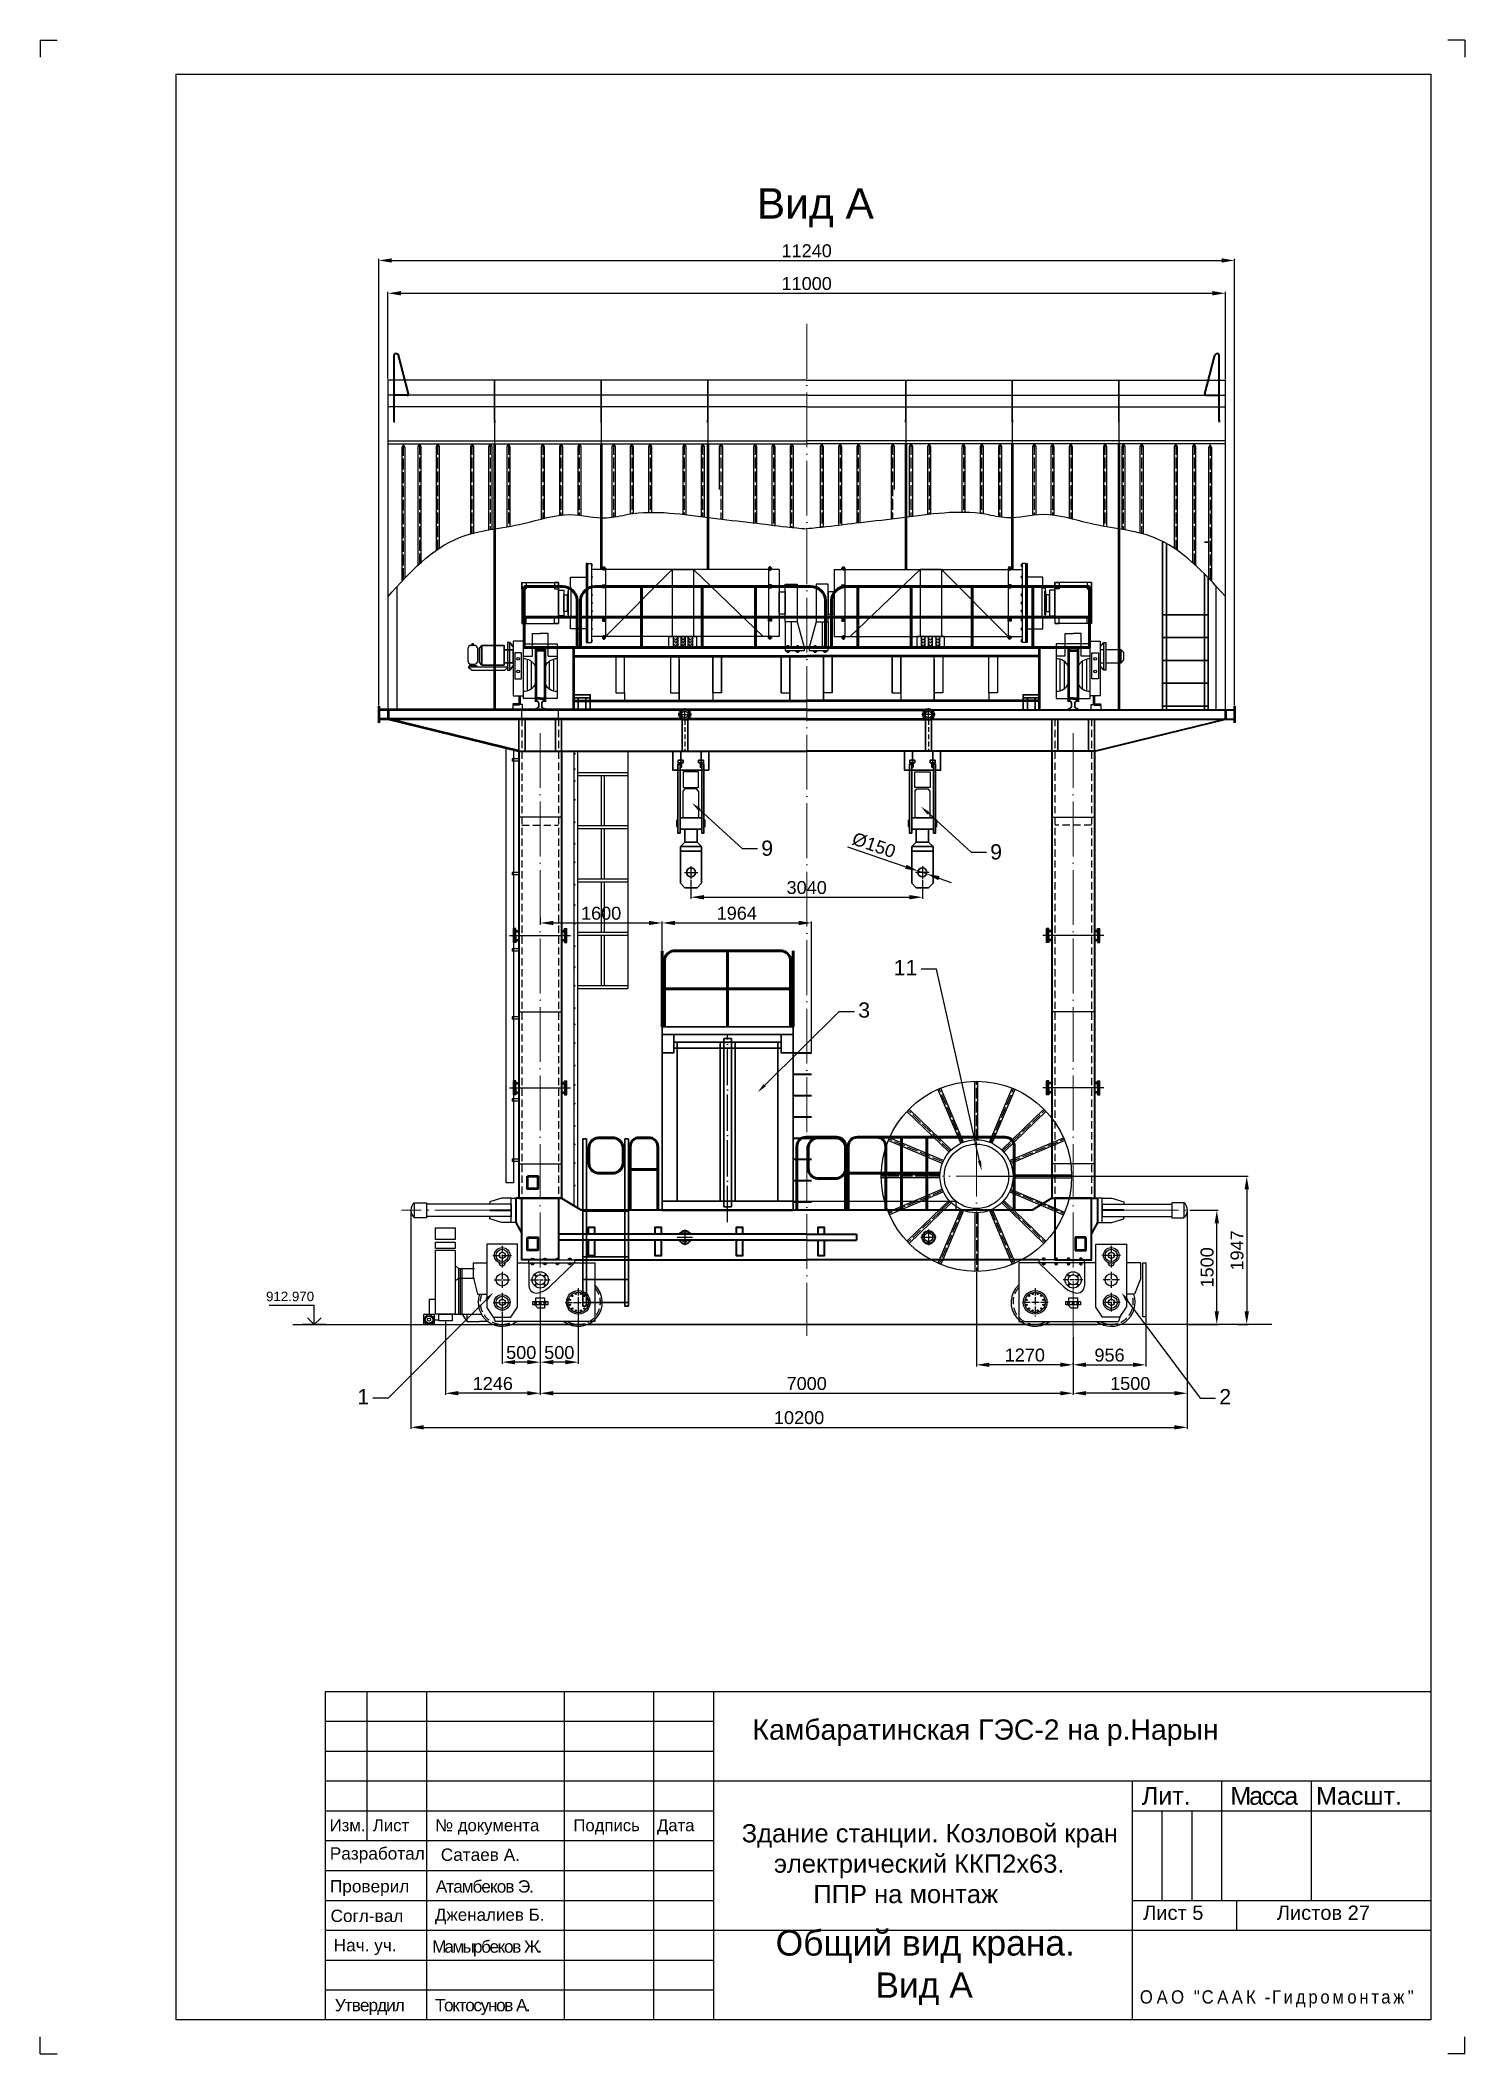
# Model space of a CAD drawing. Header units: millimetres. Extents: x 155577 to 993706, y -295114 to -113927.
# Drawn here: x 270598 to 289309, y -281433 to -254971 of the extents above; entities that cross this region are included whole.
import ezdxf
from ezdxf import colors
from ezdxf.entities.mleader import LeaderData, LeaderLine
from ezdxf.math import Vec2, Vec3

# ---------------------------------------------------------------- set-up
doc = ezdxf.new("R2010")
doc.units = ezdxf.units.MM
doc.linetypes.add('ACAD_ISO04W100', pattern=[30, 24, -3, 0, -3])
doc.linetypes.add('штриховая2', pattern=[9.525, 6.35, -3.175])
doc.layers.add('ось', color=160, linetype='Continuous', lineweight=15)
doc.layers.add('размер', color=84, linetype='Continuous', lineweight=18)
doc.styles.add('rom', font='times.ttf')
doc.styles.get("Standard").update_dxf_attribs({"font": 'arial.ttf'})
doc.dimstyles.new('ISO-25', dxfattribs={"dimtxt": 170, "dimasz": 170, "dimexe": 20, "dimexo": 10, "dimgap": 40, "dimtad": 1, "dimtxsty": 'Standard', "dimcen": 2.5, "dimadec": 0, "dimazin": 0, "dimtfac": 1, "dimtmove": 0, "dimatfit": 3, "dimfxl": 0, "dimarcsym": 0})

msp = doc.modelspace()

# ---------------------------------------------------------------- texts
for s, insert, char_height, width, attachment_point in [('Вид А', (280009.115, -256914.916), 400, 1698.62406, 1), ('912.970', (274194.22, -271417.483), 125, 414.69864, 3), ('Камбаратинская ГЭС-2 на р.Нарын', (279952.925, -277039.685), 266.87572, 9245.64126, 1), ('{\\H1.5x;Лит.}', (285067.243, -277925.881), 156.98572, 731.31139, 1), ('{\\H1.5x;\\T0.9;Масса}', (286230.454, -277925.881), 156.98572, 731.31139, 1), ('{\\H1.5x;Масшт.}', (287356.58, -277925.881), 156.98572, 731.31139, 1), ('Изм.', (274398.82, -278352.179), 156.9857, 1845.05403, 1), ('Лист', (274966.494, -278352.179), 156.9857, 1845.05403, 1), ('{\\fArial|b0|i0|c204|p34;№ документа}', (275785.132, -278352.179), 156.98572, 1845.05403, 1), ('Подпись ', (277600.581, -278352.179), 156.9857, 953.74202, 1), ('Дата', (278698.094, -278352.179), 156.9857, 435.13342, 1), ('\\pi61.384;Здание станции. Козловой кран \\P\\pi484.99;электрический ККП2х63.\\P\\pi1002.6;ППР на монтаж', (279750.711, -278415.374), 239.59969, 5069.98199, 1), ('Разработал', (274400.66, -278720.141), 161.7298, 921.85758, 1), ('Сатаев А.', (275858.471, -278736.526), 161.7298, 1586.04363, 1), ('Проверил', (274402.493, -279151.758), 161.7298, 921.85758, 1), ('{\\T0.9;Атамбеков Э}.', (275793.257, -279153.903), 161.72979, 1701.31632, 1), ('Согл-вал', (274410.75, -279539.817), 161.7298, 921.85758, 1), ('Дженалиев Б.', (275781.164, -279526.426), 159.73313, 1697.87913, 1), ('Лист 5', (285084.919, -279485.618), 188.3829, 1292.95867, 1), ('Листов 27', (286840.488, -279485.618), 188.3829, 1292.95867, 1), ('Нач. уч.', (274452.248, -279925.709), 161.7298, 1246.02258, 1), ('{\\T0.85;Мамырбеков Ж\\T0.75;.}', (275744.885, -279943.871), 161.72979, 1861.28928, 1), ('\\pi813.24;Общий вид крана. \\P\\pi2123.8;Вид А', (279443.971, -279810.464), 332.77735, 5494.50014, 1), ('{\\T0.9;Утвердил}', (274465.892, -280713.762), 161.72979, 921.85758, 1), ('{\\T0.85;Токтосунов А.}', (275783.938, -280713.762), 161.72979, 1906.76167, 1)]:
    msp.add_mtext(s, dxfattribs=dict(insert=insert, char_height=char_height, width=width, attachment_point=attachment_point))
at = {"linetype": 'Continuous', "insert": (286851.151, -280712.961), "char_height": 258.340685, "width": 3697.79128, "attachment_point": 5, "style": 'rom'}
msp.add_mtext('{\\fArial|b0|i0|c204|p34;\\H0.6733x;\\W0.9;\\T1.3;ОАО "СААК \\fArial|b0|i0|c0|p34;-\\fArial|b0|i0|c204|p34;Гидромонтаж\\fArial|b0|i0|c0|p34;"\\Fsimplex|c0;\\H1.485x;\\Q12;\\T1; }', dxfattribs=at)

# ---------------------------------------------------------------- blocks, each defined once
blk = doc.blocks.new('A4')
at = {"color": 4}
for p, q in [((839180.34, -1943.12), (839180.34, -1945.62)), ((839180.34, -1943.12), (839182.84, -1943.12)), ((839390.34, -1943.12), (839387.84, -1943.12)), ((839390.34, -1943.12), (839390.34, -1945.62)), ((839180.34, -2240.12), (839180.34, -2237.62)), ((839390.34, -2240.12), (839390.34, -2237.62)), ((839180.34, -2240.12), (839182.84, -2240.12)), ((839390.34, -2240.12), (839387.84, -2240.12))]:
    blk.add_line(p, q, dxfattribs=at)
for p, q in [((839200.34, -1948.12), (839200.34, -2235.12)), ((839200.34, -1948.12), (839385.34, -1948.12)), ((839385.34, -1948.12), (839385.34, -2235.12)), ((839385.34, -2235.12), (839200.34, -2235.12))]:
    blk.add_line(p, q)
blk = doc.blocks.new('РКЕРКЕ')
at = {"lineweight": 30}
for p, q in [((-120, 145), (-120, 128)), ((-120, 15), (-120, 0)), ((-120, 0), (0, 0)), ((-60, 150), (-115, 150)), ((-80, 90), (-80, 44)), ((-60, 150), (-5, 150)), ((-40, 90), (-40, 44)), ((0, 145), (0, 128)), ((0, 15), (0, 0))]:
    blk.add_line(p, q, dxfattribs=at)
for centre, radius, start, end in [((-111, 141), 9.53, 110.6137, 158.0131), ((-131, 76), 53.2, 15.6172, 77.8413), ((-124, 63), 47.9, 274.9964, 337.1498), ((11, 76), 53.2, 102.1587, 164.3828), ((4, 63), 47.9, 202.8502, 265.0036), ((-9, 141), 9.53, 21.9869, 69.3863)]:
    blk.add_arc(centre, radius, start, end, dxfattribs=at)
blk = doc.blocks.new('*D100')
at = {"layer": 'Defpoints', "color": 0, "transparency": 16777216}
for p in [(277165, -266491), (278765, -266572), (278765, -266938)]:
    blk.add_point(p, dxfattribs=at)
at = {"layer": 'размер', "color": 0, "lineweight": -2, "transparency": 16777216}
for p, q in [((277165, -266501), (277165, -266592)), ((277335, -266572), (278595, -266572)), ((278765, -266928), (278765, -266552))]:
    blk.add_line(p, q, dxfattribs=at)
at = {"layer": 'размер', "color": 0, "transparency": 16777216}
for points in [[(277335, -266544), (277335, -266600), (277165, -266572)], [(278595, -266544), (278595, -266600), (278765, -266572)]]:
    blk.add_solid(points, dxfattribs=at)
at = {"layer": 'размер', "color": 0, "transparency": 16777216, "insert": (277965, -266445), "char_height": 170, "attachment_point": 5}
blk.add_mtext('1600', dxfattribs=at)
blk = doc.blocks.new('КОЛЕСО')
for p, q in [((-1456, 434), (-1757, 1143)), ((-1419, 449), (-1720, 1158)), ((-1270, 480), (-1270, 1250)), ((-1270, 480), (-1270, 1250)), ((-1230, 480), (-1230, 1250)), ((-1230, 480), (-1230, 1250)), ((-1081, 449), (-780, 1158)), ((-1044, 434), (-743, 1143)), ((-1609, 319), (-2163, 853)), ((-1581, 347), (-2136, 882)), ((-919, 347), (-364, 882)), ((-891, 319), (-337, 853)), ((-1699, 169), (-2408, 470)), ((-1684, 206), (-2393, 507)), ((-816, 206), (-107, 507)), ((-801, 169), (-92, 470)), ((-1730, 20), (-2500, 20)), ((-1730, 20), (-2500, 20)), ((-770, 20), (0, 20)), ((-770, 20), (0, 20)), ((-1730, -20), (-2500, -20)), ((-1730, -20), (-2500, -20)), ((-1699, -169), (-2408, -470)), ((-1684, -206), (-2393, -507)), ((-816, -206), (-107, -507)), ((-801, -169), (-92, -470)), ((-770, -20), (0, -20)), ((-770, -20), (0, -20)), ((-1609, -319), (-2163, -853)), ((-1581, -347), (-2136, -882)), ((-1456, -434), (-1757, -1143)), ((-1419, -449), (-1720, -1158)), ((-1270, -480), (-1270, -1250)), ((-1270, -480), (-1270, -1250)), ((-1230, -480), (-1230, -1250)), ((-1230, -480), (-1230, -1250)), ((-1081, -449), (-780, -1158)), ((-1044, -434), (-743, -1143)), ((-919, -347), (-364, -882)), ((-891, -319), (-337, -853))]:
    blk.add_line(p, q)
at = {"linetype": 'ACAD_ISO04W100', "ltscale": 6}
for p, q in [((-1438, 442), (-1738, 1151)), ((-1250, 480), (-1250, 1250)), ((-1250, 480), (-1250, 1250)), ((-1062, 442), (-762, 1151)), ((-1595, 333), (-2150, 868)), ((-905, 333), (-350, 868)), ((-1692, 188), (-2401, 488)), ((-808, 188), (-99, 488)), ((-1730, 0), (-2500, 0)), ((-770, 0), (0, 0)), ((-1730, 0), (-2500, 0)), ((-1692, -188), (-2401, -488)), ((-808, -188), (-99, -488)), ((-770, 0), (0, 0)), ((-1595, -333), (-2150, -868)), ((-1438, -442), (-1738, -1151)), ((-1250, -480), (-1250, -1250)), ((-1250, -480), (-1250, -1250)), ((-1062, -442), (-762, -1151)), ((-905, -333), (-350, -868))]:
    blk.add_line(p, q, dxfattribs=at)
for radius in [1250, 480, 424]:
    blk.add_circle((-1250, 0), radius)
blk = doc.blocks.new('ЛЕСТНИЦА')
at = {"lineweight": 30}
for p, q in [((-600, -2200), (-600, 0)), ((-600, 0), (-550, 0)), ((-550, -2200), (-550, 0)), ((0, 0), (-50, 0)), ((-50, -2200), (-50, 0)), ((0, -2200), (0, 0)), ((-600, -952), (0, -952)), ((-600, -1252), (0, -1252)), ((-600, -1552), (0, -1552)), ((-600, -1552), (0, -1552)), ((-600, -1852), (0, -1852)), ((-600, -1852), (0, -1852)), ((-600, -2152), (0, -2152)), ((-600, -2200), (-550, -2200)), ((0, -2200), (-50, -2200))]:
    blk.add_line(p, q, dxfattribs=at)
blk = doc.blocks.new('*D101')
at = {"layer": 'Defpoints', "color": 0, "transparency": 16777216}
for p in [(277165, -271558), (277665, -271558), (277165, -272344)]:
    blk.add_point(p, dxfattribs=at)
at = {"layer": 'размер', "color": 0, "lineweight": -2, "transparency": 16777216}
for p, q in [((277165, -271568), (277165, -272364)), ((277665, -271568), (277665, -272364)), ((277495, -272344), (277335, -272344))]:
    blk.add_line(p, q, dxfattribs=at)
at = {"layer": 'размер', "color": 0, "transparency": 16777216}
for points in [[(277335, -272316), (277335, -272373), (277165, -272344)], [(277495, -272316), (277495, -272373), (277665, -272344)]]:
    blk.add_solid(points, dxfattribs=at)
at = {"layer": 'размер', "color": 0, "transparency": 16777216, "insert": (277415, -272218), "char_height": 170, "attachment_point": 5}
blk.add_mtext('500', dxfattribs=at)
blk = doc.blocks.new('*D102')
at = {"layer": 'Defpoints', "color": 0, "transparency": 16777216}
for p in [(276665, -271678), (277165, -271848), (276665, -272344)]:
    blk.add_point(p, dxfattribs=at)
at = {"layer": 'размер', "color": 0, "lineweight": -2, "transparency": 16777216}
for p, q in [((276665, -271688), (276665, -272364)), ((277165, -271858), (277165, -272364)), ((276995, -272344), (276835, -272344))]:
    blk.add_line(p, q, dxfattribs=at)
at = {"layer": 'размер', "color": 0, "transparency": 16777216}
for points in [[(276835, -272316), (276835, -272373), (276665, -272344)], [(276995, -272316), (276995, -272373), (277165, -272344)]]:
    blk.add_solid(points, dxfattribs=at)
at = {"layer": 'размер', "color": 0, "transparency": 16777216, "insert": (276915, -272218), "char_height": 170, "attachment_point": 5}
blk.add_mtext('500', dxfattribs=at)
blk = doc.blocks.new('*D103')
at = {"layer": 'Defpoints', "color": 0, "transparency": 16777216}
for p in [(284165, -271998), (277165, -272753), (284165, -272753)]:
    blk.add_point(p, dxfattribs=at)
at = {"layer": 'размер', "color": 0, "lineweight": -2, "transparency": 16777216}
for p, q in [((284165, -272008), (284165, -272773)), ((277165, -272743), (277165, -272733)), ((277335, -272753), (283995, -272753))]:
    blk.add_line(p, q, dxfattribs=at)
at = {"layer": 'размер', "color": 0, "transparency": 16777216}
for points in [[(277335, -272724), (277335, -272781), (277165, -272753)], [(283995, -272724), (283995, -272781), (284165, -272753)]]:
    blk.add_solid(points, dxfattribs=at)
at = {"layer": 'размер', "color": 0, "transparency": 16777216, "insert": (280665, -272626), "char_height": 170, "attachment_point": 5}
blk.add_mtext('7000', dxfattribs=at)
blk = doc.blocks.new('*D104')
at = {"layer": 'Defpoints', "color": 0, "transparency": 16777216}
for p in [(285665, -270348), (284165, -271998), (284165, -272753)]:
    blk.add_point(p, dxfattribs=at)
at = {"layer": 'размер', "color": 0, "lineweight": -2, "transparency": 16777216}
for p, q in [((285665, -270358), (285665, -272773)), ((284165, -272008), (284165, -272773)), ((285495, -272753), (284335, -272753))]:
    blk.add_line(p, q, dxfattribs=at)
at = {"layer": 'размер', "color": 0, "transparency": 16777216}
for points in [[(284335, -272724), (284335, -272781), (284165, -272753)], [(285495, -272724), (285495, -272781), (285665, -272753)]]:
    blk.add_solid(points, dxfattribs=at)
at = {"layer": 'размер', "color": 0, "transparency": 16777216, "insert": (284915, -272626), "char_height": 170, "attachment_point": 5}
blk.add_mtext('1500', dxfattribs=at)
blk = doc.blocks.new('*D105')
at = {"layer": 'Defpoints', "color": 0, "transparency": 16777216}
for p in [(282895, -271151), (284165, -271998), (282895, -272379)]:
    blk.add_point(p, dxfattribs=at)
at = {"layer": 'размер', "color": 0, "lineweight": -2, "transparency": 16777216}
for p, q in [((282895, -271161), (282895, -272399)), ((284165, -272008), (284165, -272399)), ((283995, -272379), (283065, -272379))]:
    blk.add_line(p, q, dxfattribs=at)
at = {"layer": 'размер', "color": 0, "transparency": 16777216}
for points in [[(283065, -272350), (283065, -272407), (282895, -272379)], [(283995, -272350), (283995, -272407), (284165, -272379)]]:
    blk.add_solid(points, dxfattribs=at)
at = {"layer": 'размер', "color": 0, "transparency": 16777216, "insert": (283530, -272252), "char_height": 170, "attachment_point": 5}
blk.add_mtext('1270', dxfattribs=at)
blk = doc.blocks.new('*D67')
at = {"layer": 'Defpoints', "color": 0, "transparency": 16777216}
for p in [(285121, -271039), (284165, -272379), (285121, -272379)]:
    blk.add_point(p, dxfattribs=at)
at = {"layer": 'размер', "color": 0, "lineweight": -2, "transparency": 16777216}
for p, q in [((285121, -271049), (285121, -272399)), ((284165, -272369), (284165, -272359)), ((284335, -272379), (284951, -272379))]:
    blk.add_line(p, q, dxfattribs=at)
at = {"layer": 'размер', "color": 0, "transparency": 16777216}
for points in [[(284335, -272350), (284335, -272407), (284165, -272379)], [(284951, -272350), (284951, -272407), (285121, -272379)]]:
    blk.add_solid(points, dxfattribs=at)
at = {"layer": 'размер', "color": 0, "transparency": 16777216, "insert": (284643, -272252), "char_height": 170, "attachment_point": 5}
blk.add_mtext('956', dxfattribs=at)
blk = doc.blocks.new('*D106')
at = {"layer": 'Defpoints', "color": 0, "transparency": 16777216}
for p in [(279145, -265998), (282185, -265998), (282185, -266233)]:
    blk.add_point(p, dxfattribs=at)
at = {"layer": 'размер', "color": 0, "lineweight": -2, "transparency": 16777216}
for p, q in [((279145, -266008), (279145, -266253)), ((282185, -266008), (282185, -266253)), ((279315, -266233), (282015, -266233))]:
    blk.add_line(p, q, dxfattribs=at)
at = {"layer": 'размер', "color": 0, "transparency": 16777216}
for points in [[(279315, -266205), (279315, -266262), (279145, -266233)], [(282015, -266205), (282015, -266262), (282185, -266233)]]:
    blk.add_solid(points, dxfattribs=at)
at = {"layer": 'размер', "color": 0, "transparency": 16777216, "insert": (280665, -266107), "char_height": 170, "attachment_point": 5}
blk.add_mtext('3040', dxfattribs=at)
blk = doc.blocks.new('*D107')
at = {"layer": 'Defpoints', "color": 0, "transparency": 16777216}
for p in [(286165, -258296), (275165, -259436), (286165, -259436)]:
    blk.add_point(p, dxfattribs=at)
at = {"layer": 'размер', "color": 0, "lineweight": -2, "transparency": 16777216}
for p, q in [((275165, -259426), (275165, -258276)), ((286165, -259426), (286165, -258276)), ((275335, -258296), (285995, -258296))]:
    blk.add_line(p, q, dxfattribs=at)
at = {"layer": 'размер', "color": 0, "transparency": 16777216}
for points in [[(275335, -258267), (275335, -258324), (275165, -258296)], [(285995, -258267), (285995, -258324), (286165, -258296)]]:
    blk.add_solid(points, dxfattribs=at)
at = {"layer": 'размер', "color": 0, "transparency": 16777216, "insert": (280665, -258169), "char_height": 170, "attachment_point": 5}
blk.add_mtext('11000', dxfattribs=at)
blk = doc.blocks.new('*D108')
at = {"layer": 'Defpoints', "color": 0, "transparency": 16777216}
for p in [(286285, -257865), (275045, -263722), (286285, -263722)]:
    blk.add_point(p, dxfattribs=at)
at = {"layer": 'размер', "color": 0, "lineweight": -2, "transparency": 16777216}
for p, q in [((275045, -263712), (275045, -257845)), ((275215, -257865), (286115, -257865)), ((286285, -263712), (286285, -257845))]:
    blk.add_line(p, q, dxfattribs=at)
at = {"layer": 'размер', "color": 0, "transparency": 16777216}
for points in [[(275215, -257836), (275215, -257893), (275045, -257865)], [(286115, -257836), (286115, -257893), (286285, -257865)]]:
    blk.add_solid(points, dxfattribs=at)
at = {"layer": 'размер', "color": 0, "transparency": 16777216, "insert": (280665, -257738), "char_height": 170, "attachment_point": 5}
blk.add_mtext('11240', dxfattribs=at)
blk = doc.blocks.new('*D109')
at = {"layer": 'Defpoints', "color": 0, "transparency": 16777216}
for p in [(278765, -266572), (280729, -266572), (280729, -268278)]:
    blk.add_point(p, dxfattribs=at)
at = {"layer": 'размер', "color": 0, "lineweight": -2, "transparency": 16777216}
for p, q in [((278765, -266562), (278765, -266552)), ((278935, -266572), (280559, -266572)), ((280729, -268268), (280729, -266552))]:
    blk.add_line(p, q, dxfattribs=at)
at = {"layer": 'размер', "color": 0, "transparency": 16777216}
for points in [[(278935, -266544), (278935, -266600), (278765, -266572)], [(280559, -266544), (280559, -266600), (280729, -266572)]]:
    blk.add_solid(points, dxfattribs=at)
at = {"layer": 'размер', "color": 0, "transparency": 16777216, "insert": (279747, -266445), "char_height": 170, "attachment_point": 5}
blk.add_mtext('1964', dxfattribs=at)
blk = doc.blocks.new('*D110')
at = {"layer": 'Defpoints', "color": 0, "transparency": 16777216}
for p in [(285688, -270348), (286052, -270348), (285665, -271848)]:
    blk.add_point(p, dxfattribs=at)
at = {"layer": 'размер', "color": 0, "lineweight": -2, "transparency": 16777216}
for p, q in [((285698, -270348), (286072, -270348)), ((286052, -271678), (286052, -270518)), ((285675, -271848), (286072, -271848))]:
    blk.add_line(p, q, dxfattribs=at)
at = {"layer": 'размер', "color": 0, "transparency": 16777216}
for points in [[(286024, -270518), (286080, -270518), (286052, -270348)], [(286024, -271678), (286080, -271678), (286052, -271848)]]:
    blk.add_solid(points, dxfattribs=at)
at = {"layer": 'размер', "color": 0, "transparency": 16777216, "insert": (285925, -271098), "char_height": 170, "attachment_point": 5, "rotation": 90}
blk.add_mtext('1500', dxfattribs=at)
blk = doc.blocks.new('*D68')
at = {"layer": 'Defpoints', "color": 0, "transparency": 16777216}
for p in [(282895, -269901), (286320, -271848), (286445, -271848)]:
    blk.add_point(p, dxfattribs=at)
at = {"layer": 'размер', "color": 0, "lineweight": -2, "transparency": 16777216}
for p, q in [((282905, -269901), (286465, -269901)), ((286445, -270071), (286445, -271678)), ((286330, -271848), (286465, -271848))]:
    blk.add_line(p, q, dxfattribs=at)
at = {"layer": 'размер', "color": 0, "transparency": 16777216}
for points in [[(286417, -270071), (286474, -270071), (286445, -269901)], [(286417, -271678), (286474, -271678), (286445, -271848)]]:
    blk.add_solid(points, dxfattribs=at)
at = {"layer": 'размер', "color": 0, "transparency": 16777216, "insert": (286319, -270875), "char_height": 170, "attachment_point": 5, "rotation": 90}
blk.add_mtext('1947', dxfattribs=at)
blk = doc.blocks.new('*D111')
at = {"layer": 'Defpoints', "color": 0, "transparency": 16777216}
for p in [(282129, -265889), (282241, -265927)]:
    blk.add_point(p, dxfattribs=at)
at = {"layer": 'размер', "color": 0, "lineweight": -2, "transparency": 16777216}
for p, q in [((281202, -265571), (281969, -265834)), ((282241, -265927), (282129, -265889)), ((282402, -265983), (282563, -266038))]:
    blk.add_line(p, q, dxfattribs=at)
at = {"layer": 'размер', "color": 0, "transparency": 16777216}
for points in [[(281978, -265807), (281959, -265861), (282129, -265889)], [(282411, -265956), (282393, -266009), (282241, -265927)]]:
    blk.add_solid(points, dxfattribs=at)
at = {"layer": 'размер', "color": 0, "transparency": 16777216, "insert": (281548, -265550), "char_height": 170, "attachment_point": 5, "rotation": 341.0579}
blk.add_mtext('%%C150', dxfattribs=at)
blk = doc.blocks.new('*D69')
at = {"layer": 'Defpoints', "color": 0, "transparency": 16777216}
for p in [(275919, -271802), (277165, -272364), (275919, -272753)]:
    blk.add_point(p, dxfattribs=at)
at = {"layer": 'размер', "color": 0, "lineweight": -2, "transparency": 16777216}
for p, q in [((275919, -271812), (275919, -272773)), ((277165, -272374), (277165, -272773)), ((276995, -272753), (276089, -272753))]:
    blk.add_line(p, q, dxfattribs=at)
at = {"layer": 'размер', "color": 0, "transparency": 16777216}
for points in [[(276089, -272724), (276089, -272781), (275919, -272753)], [(276995, -272724), (276995, -272781), (277165, -272753)]]:
    blk.add_solid(points, dxfattribs=at)
at = {"layer": 'размер', "color": 0, "transparency": 16777216, "insert": (276542, -272626), "char_height": 170, "attachment_point": 5}
blk.add_mtext('1246', dxfattribs=at)
blk = doc.blocks.new('*D70')
at = {"layer": 'Defpoints', "color": 0, "transparency": 16777216}
for p in [(275465, -270348), (285665, -272053), (285665, -273201)]:
    blk.add_point(p, dxfattribs=at)
at = {"layer": 'размер', "color": 0, "lineweight": -2, "transparency": 16777216}
for p, q in [((275465, -270358), (275465, -273221)), ((285665, -272063), (285665, -273221)), ((275635, -273201), (285495, -273201))]:
    blk.add_line(p, q, dxfattribs=at)
at = {"layer": 'размер', "color": 0, "transparency": 16777216}
for points in [[(275635, -273172), (275635, -273229), (275465, -273201)], [(285495, -273172), (285495, -273229), (285665, -273201)]]:
    blk.add_solid(points, dxfattribs=at)
at = {"layer": 'размер', "color": 0, "transparency": 16777216, "insert": (280565, -273074), "char_height": 170, "attachment_point": 5}
blk.add_mtext('10200', dxfattribs=at)
blk = doc.blocks.new('дв 1')
for points in [[(843, -787), (861, -787), (861, 253), (843, 253)], [(602, -157), (595, -157), (595, -378), (602, -378)], [(610, -114), (602, -114), (602, -421), (610, -421)]]:
    blk.add_hatch(color=256).paths.add_polyline_path(points)
for p, q in [((0, 0), (480, 0)), ((0, 0), (0, -535)), ((480, 0), (480, -535)), ((861, 253), (861, -787)), ((861, 253), (911, 253)), ((911, 253), (911, -787)), ((3379, 172), (911, 172)), ((911, 172), (911, -707)), ((1095, 172), (1095, -707)), ((1971, 172), (1095, -707)), ((1971, 172), (1971, -707)), ((2251, 172), (2251, -707)), ((2251, 172), (3170, -707)), ((3238, 172), (3238, -707)), ((3379, 172), (3379, -707)), ((3459, -514), (3459, -892)), ((3537, -514), (3537, -853)), ((3615, -514), (3707, -853)), ((0, -535), (480, -535)), ((861, -787), (911, -787)), ((3379, -707), (911, -707)), ((1991, -725), (2019, -758)), ((1991, -762), (2019, -795)), ((2019, -758), (2046, -724)), ((2019, -795), (2046, -760)), ((2089, -725), (2117, -758)), ((2089, -762), (2117, -795)), ((2117, -758), (2144, -724)), ((2117, -795), (2144, -760)), ((2183, -725), (2211, -758)), ((2183, -762), (2211, -795)), ((2211, -758), (2238, -724)), ((2211, -795), (2238, -760)), ((1991, -802), (2019, -835)), ((2019, -835), (2046, -801)), ((2089, -802), (2117, -835)), ((2117, -835), (2144, -801)), ((2183, -802), (2211, -835)), ((2211, -835), (2238, -801)), ((3459, -892), (3707, -892)), ((3707, -853), (3707, -892))]:
    blk.add_line(p, q)
for points in [[(0, 0), (55, 0), (55, -79), (0, -79)], [(480, 0), (425, 0), (425, -79), (480, -79)], [(861, 253), (843, 253), (843, -787), (861, -787)], [(1095, 172), (1056, 172), (1056, 196), (1095, 196)], [(1067, 206), (1083, 206), (1083, 163), (1067, 163)], [(3238, 172), (3276, 172), (3276, 196), (3238, 196)], [(3265, 206), (3249, 206), (3249, 163), (3265, 163)], [(480, -100), (551, -100), (551, -434), (480, -434)], [(551, -158), (595, -158), (595, -377), (551, -377)], [(602, -157), (595, -157), (595, -378), (602, -378)], [(610, -114), (602, -114), (602, -421), (610, -421)], [(645, -70), (606, -70), (606, -464), (645, -464)], [(1056, -29), (1095, -29), (1095, -69), (1056, -69)], [(3276, -29), (3238, -29), (3238, -69), (3276, -69)], [(3379, -121), (3459, -121), (3459, -414), (3379, -414)], [(3459, -20), (3615, -20), (3615, -514), (3459, -514)], [(0, -535), (55, -535), (55, -456), (0, -456)], [(480, -535), (425, -535), (425, -456), (480, -456)], [(1056, -505), (1095, -505), (1095, -465), (1056, -465)], [(3276, -505), (3238, -505), (3238, -465), (3276, -465)], [(1095, -707), (1056, -707), (1056, -731), (1095, -731)], [(1067, -741), (1083, -741), (1083, -697), (1067, -697)], [(2293, -853), (1928, -853), (1928, -707), (2293, -707)], [(1991, -707), (2046, -707), (2046, -853), (1991, -853)], [(2089, -707), (2144, -707), (2144, -853), (2089, -853)], [(2183, -707), (2238, -707), (2238, -853), (2183, -853)], [(3238, -707), (3276, -707), (3276, -731), (3238, -731)], [(3265, -741), (3249, -741), (3249, -697), (3265, -697)], [(3475, -836), (3511, -836), (3511, -853), (3475, -853)], [(3475, -892), (3511, -892), (3511, -909), (3475, -909)], [(3603, -836), (3638, -836), (3638, -853), (3603, -853)], [(3603, -892), (3638, -892), (3638, -909), (3603, -909)]]:
    blk.add_lwpolyline(points, close=True)
for points in [[(636, -70), (636, 70), (843, 70), (843, -605), (636, -605), (636, -464)], [(3485, -853), (3485, -828), (3501, -828), (3501, -853)], [(3501, -892), (3501, -917), (3485, -917), (3485, -892)], [(3613, -853), (3613, -828), (3629, -828), (3629, -853)], [(3629, -892), (3629, -917), (3613, -917), (3613, -892)]]:
    blk.add_lwpolyline(points)
for centre in [(1075, -49), (3257, -49), (1075, -485), (3257, -485)]:
    blk.add_circle(centre, 11.7)
for centre in [(912, 229), (912, 75), (912, -46), (912, -160), (912, -267), (912, -374), (912, -488), (912, -609), (912, -763)]:
    blk.add_arc(centre, 13, 264.9672, 95.0328)
blk = doc.blocks.new('дв 2')
for points in [[(2536, 81), (2518, 81), (2518, -959), (2536, -959)], [(2768, -286), (2776, -286), (2776, -593), (2768, -593)], [(2776, -329), (2783, -329), (2783, -550), (2776, -550)]]:
    blk.add_hatch(color=256).paths.add_polyline_path(points)
for p, q in [((0, 0), (2468, 0)), ((0, 0), (0, -879)), ((141, 0), (141, -879)), ((1128, 0), (209, -879)), ((1408, 0), (1128, 0)), ((1128, 0), (1128, -879)), ((1408, 0), (1408, -879)), ((1408, 0), (2284, -879)), ((2284, 0), (2284, -879)), ((2468, 81), (2468, -959)), ((2518, 81), (2468, 81)), ((2468, 0), (2468, -879)), ((2518, 81), (2518, -959)), ((3379, -172), (2899, -172)), ((2899, -172), (2899, -707)), ((3379, -172), (3379, -707)), ((-236, -686), (-328, -1025)), ((-158, -686), (-158, -1025)), ((-80, -686), (-80, -1025)), ((3379, -707), (2899, -707)), ((-328, -1025), (-328, -1064)), ((-80, -1064), (-80, -1025)), ((0, -879), (2468, -879)), ((1168, -930), (1141, -896)), ((1168, -967), (1141, -932)), ((1168, -1007), (1141, -973)), ((1196, -897), (1168, -930)), ((1196, -934), (1168, -967)), ((1196, -974), (1168, -1007)), ((1261, -930), (1234, -896)), ((1261, -967), (1234, -932)), ((1261, -1007), (1234, -973)), ((1289, -897), (1261, -930)), ((1289, -934), (1261, -967)), ((1289, -974), (1261, -1007)), ((1359, -930), (1333, -896)), ((1359, -967), (1333, -932)), ((1359, -1007), (1333, -973)), ((1388, -897), (1359, -930)), ((1388, -934), (1359, -967)), ((1388, -974), (1359, -1007)), ((2518, -959), (2468, -959)), ((-328, -1064), (-80, -1064))]:
    blk.add_line(p, q)
for points in [[(141, 0), (102, 0), (102, 24), (141, 24)], [(113, 34), (130, 34), (130, -9), (113, -9)], [(2284, 0), (2323, 0), (2323, 24), (2284, 24)], [(2311, 34), (2295, 34), (2295, -9), (2311, -9)], [(2518, 81), (2536, 81), (2536, -959), (2518, -959)], [(-80, -192), (-236, -192), (-236, -686), (-80, -686)], [(102, -201), (141, -201), (141, -241), (102, -241)], [(2323, -201), (2284, -201), (2284, -241), (2323, -241)], [(2733, -242), (2773, -242), (2773, -636), (2733, -636)], [(2899, -172), (2953, -172), (2953, -251), (2899, -251)], [(3379, -172), (3324, -172), (3324, -251), (3379, -251)], [(0, -293), (-80, -293), (-80, -586), (0, -586)], [(2768, -286), (2776, -286), (2776, -593), (2768, -593)], [(2776, -329), (2783, -329), (2783, -550), (2776, -550)], [(2828, -330), (2783, -330), (2783, -549), (2828, -549)], [(2899, -272), (2828, -272), (2828, -606), (2899, -606)], [(102, -677), (141, -677), (141, -637), (102, -637)], [(2323, -677), (2284, -677), (2284, -637), (2323, -637)], [(2899, -707), (2953, -707), (2953, -628), (2899, -628)], [(3379, -707), (3324, -707), (3324, -628), (3379, -628)], [(-268, -1008), (-233, -1008), (-233, -1025), (-268, -1025)], [(-136, -1008), (-101, -1008), (-101, -1025), (-136, -1025)], [(141, -879), (102, -879), (102, -903), (141, -903)], [(113, -913), (130, -913), (130, -869), (113, -869)], [(1085, -1025), (1450, -1025), (1450, -879), (1085, -879)], [(1196, -879), (1141, -879), (1141, -1025), (1196, -1025)], [(1289, -879), (1234, -879), (1234, -1025), (1289, -1025)], [(1388, -879), (1333, -879), (1333, -1025), (1388, -1025)], [(2284, -879), (2323, -879), (2323, -903), (2284, -903)], [(2311, -913), (2295, -913), (2295, -869), (2311, -869)], [(-268, -1064), (-233, -1064), (-233, -1081), (-268, -1081)], [(-136, -1064), (-101, -1064), (-101, -1081), (-136, -1081)]]:
    blk.add_lwpolyline(points, close=True)
for points in [[(2742, -242), (2742, -102), (2536, -102), (2536, -777), (2742, -777), (2742, -636)], [(-259, -1025), (-259, -1000), (-243, -1000), (-243, -1025)], [(-127, -1025), (-127, -1000), (-110, -1000), (-110, -1025)]]:
    blk.add_lwpolyline(points)
for centre in [(121, -221), (2303, -221), (121, -657), (2303, -657)]:
    blk.add_circle(centre, 11.7)
for centre in [(2466, 57), (2466, -97), (2466, -218), (2466, -332), (2466, -439), (2466, -546), (2466, -660), (2466, -781), (2466, -935)]:
    blk.add_arc(centre, 13, 84.9672, 275.0328)

# ---------------------------------------------------------------- dimensions: what is measured, and where the dimension line sits
at = {"layer": 'размер'}
for base, p1, p2, picture, middle in [((286285.154, -257864.557), (275045.154, -263722.186), (286285.154, -263722.186), '*D108', (280665.154, -257737.759)), ((282185.154, -266233.374), (279145.154, -265997.939), (282185.154, -265997.939), '*D106', (280665.154, -266106.519)), ((278765.154, -266572.038), (277165.154, -266490.973), (278765.154, -266938.186), '*D100', (277965.154, -266445.24)), ((284165.154, -272752.545), (285665.151, -270348.186), (284165.154, -271998.186), '*D104', (284915.152, -272625.748)), ((282895.154, -272378.572), (284165.154, -271998.186), (282895.154, -271151.186), '*D105', (283530.154, -272251.774)), ((285121.154, -272378.572), (284165.154, -272378.572), (285121.154, -271039.226), '*D67', (284643.154, -272251.774)), ((276665.154, -272344.392), (277165.154, -271848.186), (276665.154, -271677.783), '*D102', (276915.154, -272217.595)), ((277165.154, -272344.392), (277665.154, -271558.186), (277165.154, -271558.186), '*D101', (277415.154, -272217.595)), ((275919.154, -272752.545), (277165.154, -272364.392), (275919.154, -271801.921), '*D69', (276542.154, -272625.748)), ((284165.154, -272752.545), (277165.154, -272752.545), (284165.154, -271998.186), '*D103', (280665.154, -272625.748))]:
    dim = msp.add_linear_dim(base=base, p1=p1, p2=p2, dimstyle='ISO-25', dxfattribs=at)
    dim.commit()
    dim.dimension.update_dxf_attribs({"geometry": picture, "text_midpoint": middle})
for base, p1, p2, picture, middle in [((286165.154, -258295.823), (275165.154, -259436.186), (286165.154, -259436.186), '*D107', (280665.154, -258295.823)), ((280729.154, -266572.038), (278765.154, -266572.038), (280729.154, -268278.047), '*D109', (279747.154, -266572.038)), ((285665.151, -273200.81), (275465.151, -270348.186), (285665.151, -272053.304), '*D70', (280565.151, -273200.81))]:
    dim = msp.add_linear_dim(base=base, p1=p1, p2=p2, dimstyle='ISO-25', dxfattribs=at)
    dim.commit()
    dim.dimension.update_dxf_attribs({"geometry": picture, "text_midpoint": middle, "dimtype": 160})
dim = msp.add_diameter_dim_2p(p1=(282240.987, -265927.319), p2=(282129.321, -265888.996), text='%%C150', dimstyle='ISO-25', dxfattribs=at)
dim.commit()
dim.dimension.update_dxf_attribs({"geometry": '*D111', "text_midpoint": (281547.775, -265550.327)})
for base, p1, p2, picture, middle in [((286445.344, -271848.186), (282895.154, -269901.186), (286320.257, -271848.186), '*D68', (286318.547, -270874.686)), ((286051.84, -270348.186), (285665.151, -271848.186), (285687.934, -270348.186), '*D110', (285925.043, -271098.186))]:
    dim = msp.add_linear_dim(base=base, p1=p1, p2=p2, angle=90, dimstyle='ISO-25', dxfattribs=at)
    dim.commit()
    dim.dimension.update_dxf_attribs({"geometry": picture, "text_midpoint": middle})

# ---------------------------------------------------------------- hatches: boundary and pattern name
for points in [[(276734.438, -263247.692), (276763.918, -263247.692), (276763.918, -262884.796), (276734.438, -262884.796)], [(284595.87, -262884.796), (284566.389, -262884.796), (284566.389, -263247.692), (284595.87, -263247.692)], [(276815.154, -264416.239), (276795.154, -264416.239), (276795.154, -264446.239), (276815.154, -264446.239)], [(276815.154, -265907.993), (276795.154, -265907.993), (276795.154, -265937.993), (276815.154, -265937.993)], [(276815.154, -266830.38), (276845.154, -266830.38), (276845.154, -266738.186), (276845.154, -266645.991), (276815.154, -266645.991)], [(277515.154, -266645.991), (277485.154, -266645.991), (277485.154, -266738.186), (277485.154, -266830.38), (277515.154, -266830.38)], [(283815.154, -266830.38), (283845.154, -266830.38), (283845.154, -266738.186), (283845.154, -266645.991), (283815.154, -266645.991)], [(284515.154, -266645.991), (284485.154, -266645.991), (284485.154, -266738.186), (284485.154, -266830.38), (284515.154, -266830.38)], [(276815.154, -266913.038), (276795.154, -266913.038), (276795.154, -266943.038), (276815.154, -266943.038)], [(276815.154, -267806.051), (276795.154, -267806.051), (276795.154, -267836.051), (276815.154, -267836.051)], [(276815.154, -268830.38), (276845.154, -268830.38), (276845.154, -268738.186), (276845.154, -268645.991), (276815.154, -268645.991)], [(277515.154, -268645.991), (277485.154, -268645.991), (277485.154, -268738.186), (277485.154, -268830.38), (277515.154, -268830.38)], [(283815.154, -268830.38), (283845.154, -268830.38), (283845.154, -268738.186), (283845.154, -268645.991), (283815.154, -268645.991)], [(284515.154, -268645.991), (284485.154, -268645.991), (284485.154, -268738.186), (284485.154, -268830.38), (284515.154, -268830.38)], [(276815.154, -268881.973), (276795.154, -268881.973), (276795.154, -268911.973), (276815.154, -268911.973)], [(276815.154, -269678.272), (276795.154, -269678.272), (276795.154, -269708.272), (276815.154, -269708.272)]]:
    msp.add_hatch(color=256).paths.add_polyline_path(points)

# ---------------------------------------------------------------- linework, layer by layer
at = {"lineweight": 40}
for p, q in [((275245.154, -259976.186), (275245.154, -259098.653)), ((275436.329, -259617.897), (275309.446, -259125.132)), ((285893.979, -259617.897), (286020.862, -259125.132)), ((286085.154, -259976.186), (286085.154, -259098.653)), ((275416.705, -259636.186), (275245.154, -259636.186)), ((285913.603, -259636.186), (286085.154, -259636.186)), ((282303.003, -263772.186), (286285.154, -263772.186)), ((282303.003, -263892.186), (286285.154, -263892.186)), ((284445.154, -264312.186), (286165.154, -263892.186)), ((276885.154, -264312.186), (280665.154, -264312.186)), ((276885.154, -264312.186), (276885.154, -270188.186)), ((277445.154, -264312.186), (277445.154, -270188.186)), ((284445.154, -264312.186), (280665.154, -264312.186)), ((283885.154, -264312.186), (283885.154, -270188.186)), ((284445.154, -264312.186), (284445.154, -270188.186)), ((280485.154, -268278.047), (280729.154, -268278.047)), ((280485.154, -268558.047), (280729.154, -268558.047)), ((280485.154, -268558.047), (280729.154, -268558.047)), ((280485.154, -268838.047), (280729.154, -268838.047)), ((280485.154, -268838.047), (280729.154, -268838.047)), ((280485.154, -269118.047), (280729.154, -269118.047)), ((280485.154, -269118.047), (280729.154, -269118.047)), ((280485.154, -269398.047), (280729.154, -269398.047)), ((280485.154, -269398.047), (280729.154, -269398.047)), ((280485.154, -269678.047), (280729.154, -269678.047)), ((280485.154, -269678.047), (280729.154, -269678.047)), ((280485.154, -269958.047), (280729.154, -269958.047)), ((280485.154, -269958.047), (280729.154, -269958.047)), ((276501.023, -270348.186), (276785.154, -270348.186)), ((277445.154, -270188.186), (276845.154, -270188.186)), ((276845.154, -270188.186), (276845.154, -270508.186)), ((276885.154, -270188.186), (277445.154, -270188.186)), ((277445.154, -270188.186), (277705.154, -270348.186)), ((283625.154, -270348.186), (277705.154, -270348.186)), ((278765.154, -270348.186), (280485.154, -270348.186)), ((280485.154, -270238.047), (280729.154, -270238.047)), ((283885.154, -270188.186), (283625.154, -270348.186)), ((283885.154, -270188.186), (284485.154, -270188.186)), ((284485.154, -270188.186), (284485.154, -270508.186)), ((284829.284, -270348.186), (284545.154, -270348.186)), ((276845.154, -270508.186), (276925.154, -270654.848)), ((280665.154, -270662.489), (277405.154, -270662.489)), ((280665.154, -270662.489), (281319.133, -270662.489)), ((281319.133, -270662.489), (281319.133, -270742.489)), ((284485.154, -270508.186), (284405.154, -270654.848)), ((280665.154, -270742.489), (277405.154, -270742.489)), ((280665.154, -270742.489), (281319.133, -270742.489)), ((277616.582, -271000.458), (280665.154, -271000.458)), ((283713.726, -271000.458), (280665.154, -271000.458))]:
    msp.add_line(p, q, dxfattribs=at)
for p, q in [((275165.154, -263772.186), (275165.154, -259436.186)), ((280665.154, -259436.186), (275165.154, -259436.186)), ((280665.154, -259436.186), (286165.154, -259436.186)), ((286165.154, -263772.186), (286165.154, -259436.186)), ((280665.154, -259636.186), (275165.154, -259636.186)), ((280665.154, -259786.186), (275165.154, -259786.186)), ((280665.154, -259636.186), (286165.154, -259636.186)), ((280665.154, -259786.186), (286165.154, -259786.186)), ((275165.154, -260236.186), (280665.154, -260236.186)), ((275165.154, -260276.186), (280665.154, -260276.186)), ((275366.016, -260288.153), (275346.016, -260323.108)), ((275346.016, -260323.108), (275346.016, -262083.313)), ((275366.016, -260288.153), (275386.016, -260323.108)), ((275386.016, -260323.108), (275386.016, -262041.332)), ((275577.382, -260276.186), (275557.382, -260311.141)), ((275557.382, -260311.141), (275557.382, -261872.049)), ((275577.382, -260276.186), (275597.382, -260311.141)), ((275597.382, -260311.141), (275597.382, -261835.602)), ((275817.382, -260276.186), (275797.382, -260311.141)), ((275797.382, -260311.141), (275797.382, -261674.849)), ((275817.382, -260276.186), (275837.382, -260311.141)), ((275837.382, -260311.141), (275837.382, -261647.346)), ((276267.382, -260276.186), (276247.382, -260311.141)), ((276247.382, -260311.141), (276247.382, -261458.333)), ((276267.382, -260276.186), (276287.382, -260311.141)), ((276287.382, -260311.141), (276287.382, -261447.703)), ((276507.382, -260276.186), (276487.382, -260311.141)), ((276487.382, -260311.141), (276487.382, -261405.404)), ((276507.382, -260276.186), (276527.382, -260311.141)), ((276527.382, -260311.141), (276527.382, -261398.348)), ((276747.382, -260276.186), (276727.382, -260311.141)), ((276727.382, -260311.141), (276727.382, -261364.871)), ((276747.382, -260276.186), (276767.382, -260311.141)), ((276767.382, -260311.141), (276767.382, -261357.926)), ((277197.382, -260276.186), (277177.382, -260311.141)), ((277177.382, -260311.141), (277177.382, -261262.892)), ((277197.382, -260276.186), (277217.382, -260311.141)), ((277217.382, -260311.141), (277217.382, -261252.77)), ((277437.382, -260276.186), (277417.382, -260311.141)), ((277417.382, -260311.141), (277417.382, -261213.186)), ((277437.382, -260276.186), (277457.382, -260311.141)), ((277457.382, -260311.141), (277457.382, -261208.701)), ((277677.382, -260276.186), (277657.382, -260311.141)), ((277657.382, -260311.141), (277657.382, -261211.252)), ((277677.382, -260276.186), (277697.382, -260311.141)), ((277697.382, -260311.141), (277697.382, -261216.055)), ((278127.382, -260276.186), (278107.382, -260311.141)), ((278107.382, -260311.141), (278107.382, -261240.439)), ((278127.382, -260276.186), (278147.382, -260311.141)), ((278147.382, -260311.141), (278147.382, -261234.12)), ((278367.382, -260276.186), (278347.382, -260311.141)), ((278347.382, -260311.141), (278347.382, -261196.392)), ((278367.382, -260276.186), (278387.382, -260311.141)), ((278387.382, -260311.141), (278387.382, -261190.672)), ((278607.382, -260276.186), (278587.382, -260311.141)), ((278587.382, -260311.141), (278587.382, -261175.647)), ((278607.382, -260276.186), (278627.382, -260311.141)), ((278627.382, -260311.141), (278627.382, -261175.029)), ((279057.382, -260276.186), (279037.382, -260311.141)), ((279037.382, -260311.141), (279037.382, -261200.677)), ((279057.382, -260276.186), (279077.382, -260311.141)), ((279077.382, -260311.141), (279077.382, -261205.319)), ((279297.382, -260276.186), (279277.382, -260311.141)), ((279277.382, -260311.141), (279277.382, -261230.838)), ((279297.382, -260276.186), (279317.382, -260311.141)), ((279317.382, -260311.141), (279317.382, -261236.112)), ((279537.382, -260276.186), (279517.382, -260311.141)), ((279517.382, -260311.141), (279517.382, -260875.089)), ((279537.382, -260276.186), (279557.382, -260311.141)), ((279557.382, -260311.141), (279557.382, -261265.95)), ((279987.382, -260276.186), (279967.382, -260311.141)), ((279967.382, -260311.141), (279967.382, -261313.02)), ((279987.382, -260276.186), (280007.382, -260311.141)), ((280007.382, -260311.141), (280007.382, -261317.865)), ((280227.382, -260276.186), (280207.382, -260311.141)), ((280207.382, -260311.141), (280207.382, -261342.635)), ((280227.382, -260276.186), (280247.382, -260311.141)), ((280247.382, -260311.141), (280247.382, -261347.535)), ((280467.382, -260276.186), (280447.382, -260311.141)), ((280447.382, -260311.141), (280447.382, -261370.505)), ((280467.382, -260276.186), (280487.382, -260311.141)), ((280487.382, -260311.141), (280487.382, -261374.69)), ((286165.154, -260236.186), (280665.154, -260236.186)), ((286165.154, -260276.186), (280665.154, -260276.186)), ((280862.926, -260276.186), (280842.926, -260311.141)), ((280842.926, -260311.141), (280842.926, -261374.69)), ((280862.926, -260276.186), (280882.926, -260311.141)), ((280882.926, -260311.141), (280882.926, -261370.505)), ((281102.926, -260276.186), (281082.926, -260311.141)), ((281082.926, -260311.141), (281082.926, -261347.535)), ((281102.926, -260276.186), (281122.926, -260311.141)), ((281122.926, -260311.141), (281122.926, -261342.635)), ((281342.926, -260276.186), (281322.926, -260311.141)), ((281322.926, -260311.141), (281322.926, -261317.865)), ((281342.926, -260276.186), (281362.926, -260311.141)), ((281362.926, -260311.141), (281362.926, -261313.02)), ((281792.926, -260276.186), (281772.926, -260311.141)), ((281772.926, -260311.141), (281772.926, -261265.95)), ((281792.926, -260276.186), (281812.926, -260311.141)), ((281812.926, -260311.141), (281812.926, -260875.089)), ((282032.926, -260276.186), (282012.926, -260311.141)), ((282012.926, -260311.141), (282012.926, -261236.112)), ((282032.926, -260276.186), (282052.926, -260311.141)), ((282052.926, -260311.141), (282052.926, -261230.838)), ((282272.926, -260276.186), (282252.926, -260311.141)), ((282252.926, -260311.141), (282252.926, -261205.319)), ((282272.926, -260276.186), (282292.926, -260311.141)), ((282292.926, -260311.141), (282292.926, -261200.677)), ((282722.926, -260276.186), (282702.926, -260311.141)), ((282702.926, -260311.141), (282702.926, -261175.029)), ((282722.926, -260276.186), (282742.926, -260311.141)), ((282742.926, -260311.141), (282742.926, -261175.647)), ((282962.926, -260276.186), (282942.926, -260311.141)), ((282942.926, -260311.141), (282942.926, -261190.672)), ((282962.926, -260276.186), (282982.926, -260311.141)), ((282982.926, -260311.141), (282982.926, -261196.392)), ((283202.926, -260276.186), (283182.926, -260311.141)), ((283182.926, -260311.141), (283182.926, -261234.12)), ((283202.926, -260276.186), (283222.926, -260311.141)), ((283222.926, -260311.141), (283222.926, -261240.439)), ((283652.926, -260276.186), (283632.926, -260311.141)), ((283632.926, -260311.141), (283632.926, -261216.055)), ((283652.926, -260276.186), (283672.926, -260311.141)), ((283672.926, -260311.141), (283672.926, -261211.252)), ((283892.926, -260276.186), (283872.926, -260311.141)), ((283872.926, -260311.141), (283872.926, -261208.701)), ((283892.926, -260276.186), (283912.926, -260311.141)), ((283912.926, -260311.141), (283912.926, -261213.186)), ((284132.926, -260276.186), (284112.926, -260311.141)), ((284112.926, -260311.141), (284112.926, -261252.77)), ((284132.926, -260276.186), (284152.926, -260311.141)), ((284152.926, -260311.141), (284152.926, -261262.892)), ((284582.926, -260276.186), (284562.926, -260311.141)), ((284562.926, -260311.141), (284562.926, -261357.926)), ((284582.926, -260276.186), (284602.926, -260311.141)), ((284602.926, -260311.141), (284602.926, -261364.871)), ((284822.926, -260276.186), (284802.926, -260311.141)), ((284802.926, -260311.141), (284802.926, -261398.348)), ((284822.926, -260276.186), (284842.926, -260311.141)), ((284842.926, -260311.141), (284842.926, -261405.404)), ((285062.926, -260276.186), (285042.926, -260311.141)), ((285042.926, -260311.141), (285042.926, -261447.703)), ((285062.926, -260276.186), (285082.926, -260311.141)), ((285082.926, -260311.141), (285082.926, -261458.333)), ((285512.926, -260276.186), (285492.926, -260311.141)), ((285492.926, -260311.141), (285492.926, -261647.346)), ((285512.926, -260276.186), (285532.926, -260311.141)), ((285532.926, -260311.141), (285532.926, -261674.849)), ((285752.926, -260276.186), (285732.926, -260311.141)), ((285732.926, -260311.141), (285732.926, -261835.602)), ((285752.926, -260276.186), (285772.926, -260311.141)), ((285772.926, -260311.141), (285772.926, -261872.049)), ((285964.292, -260288.153), (285944.292, -260323.108)), ((285944.292, -260323.108), (285944.292, -262041.332)), ((285964.292, -260288.153), (285984.292, -260323.108)), ((285984.292, -260323.108), (285984.292, -262083.313)), ((278896.133, -261927.203), (279176.133, -261927.203)), ((275285.154, -263772.186), (275285.154, -262148.429)), ((286045.154, -263772.186), (286045.154, -262148.429)), ((277061.669, -263066.244), (277061.669, -262768.724)), ((277061.669, -262768.724), (277165.154, -262768.724)), ((277268.639, -262768.724), (277165.154, -262768.724)), ((277268.639, -263066.244), (277268.639, -262768.724)), ((284061.669, -263066.244), (284061.669, -262768.724)), ((284061.669, -262768.724), (284165.154, -262768.724)), ((284268.639, -262768.724), (284165.154, -262768.724)), ((284268.639, -263066.244), (284268.639, -262768.724)), ((276249.813, -262922.337), (276306.905, -262922.337)), ((284521.861, -262942.193), (284566.389, -262884.796)), ((284794.802, -262980.396), (284595.87, -262980.396)), ((284794.802, -263152.091), (284794.802, -262980.396)), ((284794.802, -262980.396), (284794.802, -263013.007)), ((284794.802, -262980.396), (284824.912, -263013.664)), ((284824.912, -263013.664), (284824.912, -263118.823)), ((276734.438, -263208.232), (276218.398, -263208.232)), ((276218.398, -263208.232), (276268.931, -263247.692)), ((276251.982, -263189.401), (276232.084, -263189.401)), ((276232.084, -263189.401), (276232.084, -263208.232)), ((276249.813, -263172.337), (276306.905, -263172.337)), ((276251.982, -263172.337), (276251.982, -263189.401)), ((276251.982, -263189.401), (276306.905, -263189.401)), ((276268.931, -263247.692), (276700.442, -263247.692)), ((276306.905, -263189.401), (276306.905, -263172.337)), ((276306.905, -263189.401), (276326.803, -263189.401)), ((276326.803, -263189.401), (276326.803, -263208.232)), ((276700.442, -263247.692), (276734.438, -263212.843)), ((276942.835, -263066.244), (277061.669, -263066.244)), ((276942.835, -263066.244), (276942.835, -263066.244)), ((276991.703, -263106.942), (276991.703, -263519.818)), ((277046.699, -263133.425), (277046.699, -263493.335)), ((277225.385, -263202.775), (277225.385, -263423.985)), ((277268.639, -263066.244), (277387.473, -263066.244)), ((277283.609, -263133.425), (277283.609, -263493.335)), ((277338.605, -263106.942), (277338.605, -263519.818)), ((278990.792, -263112.186), (278990.792, -263652.186)), ((279430.792, -263066.244), (279430.792, -263652.186)), ((280445.154, -263066.244), (280445.154, -263652.186)), ((280445.154, -263112.186), (280445.154, -263652.186)), ((280885.154, -263066.244), (280885.154, -263652.186)), ((280885.154, -263112.186), (280885.154, -263652.186)), ((281899.516, -263066.244), (281899.516, -263652.186)), ((282339.516, -263112.186), (282339.516, -263652.186)), ((284061.669, -263066.244), (283942.835, -263066.244)), ((283991.703, -263106.942), (283991.703, -263519.818)), ((284046.699, -263133.425), (284046.699, -263493.335)), ((284104.923, -263202.775), (284104.923, -263423.985)), ((284387.473, -263066.244), (284268.639, -263066.244)), ((284283.609, -263133.425), (284283.609, -263493.335)), ((284338.605, -263106.942), (284338.605, -263519.818)), ((284387.473, -263066.244), (284387.473, -263066.244)), ((284566.389, -263247.692), (284521.861, -263190.295)), ((284595.87, -263152.091), (284794.802, -263152.091)), ((284794.802, -263152.091), (284824.912, -263118.823)), ((278270.792, -263545.689), (278270.792, -263652.186)), ((283059.516, -263545.689), (283059.516, -263652.186)), ((276925.154, -263892.186), (276925.154, -263772.186)), ((277165.154, -263622.186), (277145.154, -263622.186)), ((277165.154, -263622.186), (277185.154, -263622.186)), ((277405.154, -263892.186), (277405.154, -263772.186)), ((278165.154, -263772.186), (277605.154, -263772.186)), ((278990.213, -263832.186), (279140.095, -263832.186)), ((279065.154, -263892.186), (279065.154, -263761.245)), ((282340.095, -263832.186), (282190.213, -263832.186)), ((282265.154, -263892.186), (282265.154, -263761.245)), ((283165.154, -263772.186), (283725.154, -263772.186)), ((284165.154, -263622.186), (284145.154, -263622.186)), ((284165.154, -263622.186), (284185.154, -263622.186)), ((280665.154, -263892.186), (279865.154, -263892.186)), ((280665.154, -263892.186), (281465.154, -263892.186)), ((276715.154, -269988.186), (276715.154, -264270.674)), ((276815.154, -264295.093), (276815.154, -269988.186)), ((277405.154, -264312.186), (277365.154, -264312.186)), ((277605.154, -264312.186), (277605.154, -270286.647)), ((277655.154, -264312.186), (277655.154, -270317.416)), ((277655.154, -264312.186), (277655.154, -264592.186)), ((277705.154, -264312.186), (277825.154, -264312.186)), ((278315.154, -264312.186), (278315.154, -267432.186)), ((283625.154, -264312.186), (283505.154, -264312.186)), ((283925.154, -264312.186), (283965.154, -264312.186)), ((276885.154, -264416.239), (276795.154, -264416.239)), ((276795.154, -264416.239), (276795.154, -264446.239)), ((276885.154, -264446.239), (276795.154, -264446.239)), ((277655.154, -264592.186), (278315.154, -264592.186)), ((277655.154, -264632.186), (278315.154, -264632.186)), ((277965.154, -264632.186), (277965.154, -265292.186)), ((278005.154, -264632.186), (278005.154, -265292.186)), ((279041.861, -264840.857), (279070.018, -264809.073)), ((279041.861, -265189.728), (279041.861, -264840.857)), ((279217.463, -264809.073), (279070.018, -264809.073)), ((279245.62, -264840.857), (279217.463, -264809.073)), ((279245.62, -264840.857), (279245.62, -265189.728)), ((282084.688, -264840.857), (282112.845, -264809.073)), ((282084.688, -264840.857), (282084.688, -265189.728)), ((282112.845, -264809.073), (282260.29, -264809.073)), ((282288.447, -264840.857), (282260.29, -264809.073)), ((282288.447, -265189.728), (282288.447, -264840.857)), ((277445.154, -265182.186), (276885.154, -265182.186)), ((277655.154, -265292.186), (278315.154, -265292.186)), ((277655.154, -265332.186), (278315.154, -265332.186)), ((277965.154, -265332.186), (277965.154, -265992.186)), ((278005.154, -265332.186), (278005.154, -265992.186)), ((283885.154, -265182.186), (284445.154, -265182.186)), ((276885.154, -265907.993), (276795.154, -265907.993)), ((276795.154, -265907.993), (276795.154, -265937.993)), ((276885.154, -265937.993), (276795.154, -265937.993)), ((279057.922, -265908.158), (279234.039, -265908.158)), ((279145.154, -265826.347), (279145.154, -265997.939)), ((282272.386, -265908.158), (282096.269, -265908.158)), ((282185.154, -265826.347), (282185.154, -265997.939)), ((277655.154, -265992.186), (278315.154, -265992.186)), ((277655.154, -265992.186), (278315.154, -265992.186)), ((277655.154, -266032.186), (278315.154, -266032.186)), ((277655.154, -266032.186), (278315.154, -266032.186)), ((277965.154, -266032.186), (277965.154, -266692.186)), ((278005.154, -266032.186), (278005.154, -266692.186)), ((276761.728, -266738.186), (277563.284, -266738.186)), ((276845.154, -266645.991), (276815.154, -266645.991)), ((276815.154, -266830.38), (276815.154, -266645.991)), ((276845.154, -266738.186), (276845.154, -266645.991)), ((276845.154, -266738.186), (276845.154, -266830.38)), ((277485.154, -266738.186), (277485.154, -266645.991)), ((277485.154, -266645.991), (277515.154, -266645.991)), ((277485.154, -266738.186), (277485.154, -266830.38)), ((277515.154, -266830.38), (277515.154, -266645.991)), ((277655.154, -266692.186), (278315.154, -266692.186)), ((277655.154, -266732.186), (278315.154, -266732.186)), ((277965.154, -266732.186), (277965.154, -267392.186)), ((278005.154, -266732.186), (278005.154, -267392.186)), ((284568.58, -266738.186), (283767.024, -266738.186)), ((283845.154, -266645.991), (283815.154, -266645.991)), ((283815.154, -266830.38), (283815.154, -266645.991)), ((283845.154, -266738.186), (283845.154, -266645.991)), ((283845.154, -266738.186), (283845.154, -266830.38)), ((284485.154, -266738.186), (284485.154, -266645.991)), ((284485.154, -266645.991), (284515.154, -266645.991)), ((284485.154, -266738.186), (284485.154, -266830.38)), ((284515.154, -266830.38), (284515.154, -266645.991)), ((276885.154, -266913.038), (276795.154, -266913.038)), ((276795.154, -266913.038), (276795.154, -266943.038)), ((276885.154, -266943.038), (276795.154, -266943.038)), ((276845.154, -266830.38), (276815.154, -266830.38)), ((277485.154, -266830.38), (277515.154, -266830.38)), ((283845.154, -266830.38), (283815.154, -266830.38)), ((284485.154, -266830.38), (284515.154, -266830.38)), ((277655.154, -267392.186), (278315.154, -267392.186)), ((277655.154, -267432.186), (278315.154, -267432.186)), ((277965.154, -267432.186), (278005.154, -267432.186)), ((276885.154, -267738.186), (277445.154, -267738.186)), ((284445.154, -267738.186), (283885.154, -267738.186)), ((276885.154, -267806.051), (276795.154, -267806.051)), ((276795.154, -267806.051), (276795.154, -267836.051)), ((276885.154, -267836.051), (276795.154, -267836.051)), ((276761.728, -268738.186), (277563.284, -268738.186)), ((276761.728, -268738.186), (277563.284, -268738.186)), ((276845.154, -268645.991), (276815.154, -268645.991)), ((276815.154, -268830.38), (276815.154, -268645.991)), ((276845.154, -268830.38), (276815.154, -268830.38)), ((276845.154, -268738.186), (276845.154, -268645.991)), ((276845.154, -268738.186), (276845.154, -268830.38)), ((277485.154, -268738.186), (277485.154, -268645.991)), ((277485.154, -268645.991), (277515.154, -268645.991)), ((277485.154, -268738.186), (277485.154, -268830.38)), ((277485.154, -268830.38), (277515.154, -268830.38)), ((277515.154, -268830.38), (277515.154, -268645.991)), ((284568.58, -268738.186), (283767.024, -268738.186)), ((284568.58, -268738.186), (283767.024, -268738.186)), ((283845.154, -268645.991), (283815.154, -268645.991)), ((283815.154, -268830.38), (283815.154, -268645.991)), ((283845.154, -268830.38), (283815.154, -268830.38)), ((283845.154, -268738.186), (283845.154, -268645.991)), ((283845.154, -268738.186), (283845.154, -268830.38)), ((284485.154, -268738.186), (284485.154, -268645.991)), ((284485.154, -268645.991), (284515.154, -268645.991)), ((284485.154, -268738.186), (284485.154, -268830.38)), ((284485.154, -268830.38), (284515.154, -268830.38)), ((284515.154, -268830.38), (284515.154, -268645.991)), ((276885.154, -268881.973), (276795.154, -268881.973)), ((276795.154, -268881.973), (276795.154, -268911.973)), ((276885.154, -268911.973), (276795.154, -268911.973)), ((276885.154, -269678.272), (276795.154, -269678.272)), ((276795.154, -269678.272), (276795.154, -269708.272)), ((276885.154, -269708.272), (276795.154, -269708.272)), ((276885.154, -269738.186), (277445.154, -269738.186)), ((284445.154, -269738.186), (283885.154, -269738.186)), ((276815.154, -269988.186), (276715.154, -269988.186)), ((275510.066, -270248.186), (275510.066, -270268.186)), ((275510.066, -270248.186), (275670.066, -270248.186)), ((275510.066, -270268.186), (275510.066, -270428.186)), ((275510.066, -270428.186), (275510.066, -270448.186)), ((275670.066, -270448.186), (275510.066, -270448.186)), ((275670.066, -270248.186), (275670.066, -270448.186)), ((276785.154, -270268.186), (275670.066, -270268.186)), ((276785.154, -270428.186), (275670.066, -270428.186)), ((276658.071, -270188.186), (276501.023, -270235.122)), ((276501.023, -270235.122), (276501.023, -270268.186)), ((276501.023, -270461.249), (276501.023, -270428.186)), ((276785.154, -270188.186), (276658.071, -270188.186)), ((276785.154, -270508.186), (276785.154, -270188.186)), ((276785.154, -270188.186), (276845.154, -270188.186)), ((276785.154, -270268.186), (276785.154, -270428.186)), ((280485.154, -270228.186), (282622.941, -270228.186)), ((282622.941, -270228.186), (282622.941, -270348.186)), ((284545.154, -270188.186), (284485.154, -270188.186)), ((284545.154, -270508.186), (284545.154, -270188.186)), ((284545.154, -270188.186), (284672.237, -270188.186)), ((284545.154, -270268.186), (284545.154, -270428.186)), ((284545.154, -270268.186), (285460.236, -270268.186)), ((284545.154, -270428.186), (285460.236, -270428.186)), ((284672.237, -270188.186), (284829.284, -270235.122)), ((284829.284, -270235.122), (284829.284, -270268.186)), ((284829.284, -270461.249), (284829.284, -270428.186)), ((285460.236, -270248.186), (285460.236, -270448.186)), ((285620.236, -270248.186), (285460.236, -270248.186)), ((285460.236, -270448.186), (285620.236, -270448.186)), ((285620.236, -270248.186), (285620.236, -270268.186)), ((285620.236, -270268.186), (285620.236, -270428.186)), ((285620.236, -270428.186), (285620.236, -270448.186)), ((276658.071, -270508.186), (276501.023, -270461.249)), ((276785.154, -270508.186), (276658.071, -270508.186)), ((276845.154, -270508.186), (276785.154, -270508.186)), ((277405.154, -270662.489), (277405.154, -270742.489)), ((278963.555, -270702.489), (279166.753, -270702.489)), ((279065.154, -270598.826), (279065.154, -270806.151)), ((282163.555, -270702.489), (282366.753, -270702.489)), ((282265.154, -270598.826), (282265.154, -270806.151)), ((283925.154, -270662.489), (283925.154, -270742.489)), ((284485.154, -270508.186), (284545.154, -270508.186)), ((284545.154, -270508.186), (284672.237, -270508.186)), ((284672.237, -270508.186), (284829.284, -270461.249)), ((276465.154, -270794.186), (276465.154, -271622.99)), ((276865.154, -270794.186), (276465.154, -270794.186)), ((276865.154, -271622.99), (276865.154, -270794.186)), ((284465.154, -271622.99), (284465.154, -270794.186)), ((284465.154, -270794.186), (284865.154, -270794.186)), ((284865.154, -270794.186), (284865.154, -271622.99)), ((276047.329, -271073.317), (276092.947, -271113.459)), ((276047.329, -271280.783), (276092.947, -271240.641)), ((276092.947, -271113.459), (276301.66, -271113.459)), ((276092.947, -271113.459), (276092.947, -271713.97)), ((276092.947, -271240.641), (276301.66, -271240.641)), ((276114.383, -271113.459), (276114.383, -271713.97)), ((276133.091, -271113.459), (276133.091, -271713.97)), ((276288.905, -271039.226), (276465.154, -271039.226)), ((276288.905, -271240.641), (276288.905, -271039.226)), ((276288.905, -271240.641), (276339.4, -271451.812)), ((276865.154, -271039.226), (277880.72, -271039.226)), ((277017.174, -271000.458), (277616.582, -271000.458)), ((277017.174, -271039.226), (277017.174, -271000.458)), ((277017.174, -271039.226), (277017.174, -271342.276)), ((277017.174, -271040.458), (277017.174, -271039.226)), ((277616.582, -271040.458), (277281.086, -271359.102)), ((277616.582, -271000.458), (277616.582, -271040.458)), ((277616.582, -271000.458), (277616.582, -271040.458)), ((277880.72, -271039.226), (277880.72, -271807.869)), ((284465.154, -271039.226), (283449.588, -271039.226)), ((283449.588, -271039.226), (283449.588, -271807.869)), ((284313.134, -271000.458), (283713.726, -271000.458)), ((283713.726, -271000.458), (283713.726, -271040.458)), ((283713.726, -271000.458), (283713.726, -271040.458)), ((283713.726, -271040.458), (284049.221, -271359.102)), ((284313.134, -271040.458), (284313.134, -271000.458)), ((284313.134, -271039.226), (284313.134, -271342.276)), ((284313.134, -271040.458), (284313.134, -271039.226)), ((285056.367, -271039.226), (284865.154, -271039.226)), ((285056.367, -271240.641), (284969.693, -271451.812)), ((285056.367, -271240.641), (285056.367, -271039.226)), ((276339.4, -271451.812), (276465.154, -271451.812)), ((284969.693, -271451.812), (284865.154, -271451.812)), ((274196.716, -271598.186), (273603.993, -271598.186)), ((274196.716, -271848.186), (274108.327, -271759.797)), ((274196.716, -271848.186), (274196.716, -271598.186)), ((274285.104, -271759.797), (274196.716, -271848.186)), ((275790.979, -271520), (275704.616, -271520)), ((275704.616, -271520), (275704.616, -271723.658)), ((276034.573, -271713.97), (276391.372, -271713.97)), ((276205.012, -271807.869), (276143.683, -271713.97)), ((276205.012, -271807.869), (276205.012, -271713.97)), ((276550.266, -271754.186), (276465.154, -271622.99)), ((276550.266, -271754.186), (276780.042, -271754.186)), ((276550.266, -271754.186), (276571.127, -271807.869)), ((276780.042, -271754.186), (276865.154, -271622.99)), ((277107.405, -271602.307), (277137.359, -271634.45)), ((284107.405, -271602.307), (284137.359, -271634.45)), ((284550.266, -271754.186), (284465.154, -271622.99)), ((284780.042, -271754.186), (284550.266, -271754.186)), ((284780.042, -271754.186), (284759.181, -271807.869)), ((284780.042, -271754.186), (284865.154, -271622.99)), ((273914.995, -271848.186), (284479.51, -271848.186)), ((274349.211, -271848.186), (274041.762, -271848.186)), ((275766.88, -271785.922), (275830.974, -271785.922)), ((276205.012, -271807.869), (276365.154, -271807.869)), ((276473.104, -271807.869), (276365.154, -271807.869)), ((277880.72, -271807.869), (276571.127, -271807.869)), ((286775.45, -271848.186), (276850.798, -271848.186)), ((283449.588, -271807.869), (284759.181, -271807.869)), ((274341.935, -280987.857), (274341.935, -276670.75)), ((274341.935, -276670.75), (288863.114, -276670.75)), ((274891.385, -278633.072), (274891.385, -276670.75)), ((275676.314, -280987.857), (275676.314, -276670.75)), ((277481.65, -280987.857), (277481.65, -276670.75)), ((278659.043, -280987.857), (278659.043, -276670.75)), ((279443.971, -280987.857), (279443.971, -276670.75)), ((274341.935, -277063.214), (279443.971, -277063.214)), ((274341.935, -277455.679), (279443.971, -277455.679)), ((274341.935, -277848.143), (288863.114, -277848.143)), ((274341.935, -277848.143), (288863.114, -277848.143)), ((284938.471, -277848.143), (284938.471, -280987.857)), ((286115.864, -277848.143), (286115.864, -279418)), ((287293.257, -277848.143), (287293.257, -279418)), ((288863.114, -277744.617), (288863.114, -280987.857)), ((274341.935, -278240.607), (279443.971, -278240.607)), ((284938.471, -278240.607), (288863.114, -278240.607)), ((285330.936, -278240.607), (285330.936, -279418)), ((285723.4, -278240.607), (285723.4, -279418)), ((274341.935, -278633.072), (279443.971, -278633.072)), ((274341.935, -278633.072), (279443.971, -278633.072)), ((274341.935, -279025.536), (279443.971, -279025.536)), ((274341.935, -279025.536), (279443.971, -279025.536)), ((274341.935, -279418), (279443.971, -279418)), ((284938.471, -279418), (288863.114, -279418)), ((286309.347, -279418), (286309.347, -279810.464)), ((274341.935, -279810.464), (288863.114, -279810.464)), ((274341.935, -280202.929), (279443.971, -280202.929)), ((274341.935, -280202.929), (279443.971, -280202.929)), ((274341.935, -280595.393), (279443.971, -280595.393))]:
    msp.add_line(p, q)
at = {"color": 3, "lineweight": 35}
for p, q in [((276565.154, -259976.186), (276565.154, -259436.186)), ((277965.154, -259976.186), (277965.154, -259436.186)), ((279365.154, -259976.186), (279365.154, -259436.186)), ((281965.154, -259976.186), (281965.154, -259436.186)), ((283365.154, -259976.186), (283365.154, -259436.186)), ((284765.154, -259976.186), (284765.154, -259436.186))]:
    msp.add_line(p, q, dxfattribs=at)
at = {"lineweight": 50}
for p, q in [((275235.154, -259976.186), (275255.154, -259976.186)), ((276555.154, -259976.186), (276575.154, -259976.186)), ((277955.154, -259976.186), (277975.154, -259976.186)), ((279355.154, -259976.186), (279375.154, -259976.186)), ((281975.154, -259976.186), (281955.154, -259976.186)), ((283375.154, -259976.186), (283355.154, -259976.186)), ((284775.154, -259976.186), (284755.154, -259976.186)), ((286095.154, -259976.186), (286075.154, -259976.186)), ((277105.133, -262963.33), (277105.637, -263663.43)), ((277225.154, -262992.186), (277105.154, -262992.186)), ((277225.133, -262963.33), (277225.637, -263663.43)), ((277605.154, -263066.244), (277605.154, -262952.186)), ((283725.154, -263652.186), (283725.154, -262952.186)), ((284105.175, -262963.33), (284104.671, -263663.43)), ((284105.154, -262992.186), (284225.154, -262992.186)), ((284225.175, -262963.33), (284224.671, -263663.43)), ((277605.154, -263652.186), (277605.154, -263066.244)), ((277605.154, -263066.244), (280665.154, -263066.244)), ((283725.154, -263066.244), (280665.154, -263066.244)), ((275045.154, -263722.186), (275045.154, -263942.186)), ((279027.305, -263772.186), (275045.154, -263772.186)), ((275165.154, -263772.186), (275165.154, -263892.186)), ((276891.295, -263699.066), (276802.913, -263699.066)), ((276891.295, -263586.555), (276891.295, -263699.066)), ((277165.154, -263622.186), (277105.154, -263622.186)), ((277165.154, -263622.186), (277225.154, -263622.186)), ((277605.154, -263772.186), (277605.154, -263652.186)), ((277605.154, -263652.186), (280665.154, -263652.186)), ((280665.154, -263772.186), (279103.003, -263772.186)), ((283725.154, -263652.186), (280665.154, -263652.186)), ((280665.154, -263772.186), (282227.305, -263772.186)), ((283725.154, -263772.186), (283725.154, -263652.186)), ((284165.154, -263622.186), (284105.154, -263622.186)), ((284165.154, -263622.186), (284225.154, -263622.186)), ((284439.012, -263586.555), (284439.012, -263699.066)), ((284439.012, -263699.066), (284527.394, -263699.066)), ((286165.154, -263772.186), (286165.154, -263892.186)), ((286285.154, -263722.186), (286285.154, -263942.186)), ((279027.305, -263892.186), (275045.154, -263892.186)), ((276885.154, -264312.186), (275165.154, -263892.186)), ((280665.154, -263892.186), (279103.003, -263892.186)), ((280665.154, -263892.186), (282227.305, -263892.186)), ((276845.154, -266678.186), (276885.154, -266678.186)), ((277445.154, -266678.186), (277485.154, -266678.186)), ((283885.154, -266678.186), (283845.154, -266678.186)), ((284485.154, -266678.186), (284445.154, -266678.186)), ((276845.154, -266798.186), (276885.154, -266798.186)), ((277445.154, -266798.186), (277485.154, -266798.186)), ((283885.154, -266798.186), (283845.154, -266798.186)), ((284485.154, -266798.186), (284445.154, -266798.186)), ((276845.154, -268678.186), (276885.154, -268678.186)), ((276845.154, -268798.186), (276885.154, -268798.186)), ((277445.154, -268678.186), (277485.154, -268678.186)), ((277445.154, -268798.186), (277485.154, -268798.186)), ((283885.154, -268678.186), (283845.154, -268678.186)), ((283885.154, -268798.186), (283845.154, -268798.186)), ((284485.154, -268678.186), (284445.154, -268678.186)), ((284485.154, -268798.186), (284445.154, -268798.186))]:
    msp.add_line(p, q, dxfattribs=at)
at = {"color": 3}
for p, q in [((276565.154, -259976.186), (276565.154, -260276.186)), ((277965.154, -259976.186), (277965.154, -260276.186)), ((279365.154, -259976.186), (279365.154, -260276.186)), ((281965.154, -259976.186), (281965.154, -260276.186)), ((283365.154, -259976.186), (283365.154, -260276.186)), ((284765.154, -259976.186), (284765.154, -260276.186))]:
    msp.add_line(p, q, dxfattribs=at)
at = {"linetype": 'ACAD_ISO04W100', "ltscale": 6}
for p, q in [((275366.016, -260288.153), (275366.016, -262062.23)), ((275577.382, -260276.186), (275577.382, -261853.662)), ((275817.382, -260276.186), (275817.382, -261660.896)), ((276267.382, -260276.186), (276267.382, -261452.9)), ((276507.382, -260276.186), (276507.382, -261401.84)), ((276747.382, -260276.186), (276747.382, -261361.429)), ((277197.382, -260276.186), (277197.382, -261257.78)), ((277437.382, -260276.186), (277437.382, -261210.761)), ((277677.382, -260276.186), (277677.382, -261213.548)), ((278127.382, -260276.186), (278127.382, -261237.443)), ((278367.382, -260276.186), (278367.382, -261193.408)), ((278607.382, -260276.186), (278607.382, -261175.249)), ((279057.382, -260276.186), (279057.382, -261202.97)), ((279297.382, -260276.186), (279297.382, -261233.477)), ((279537.382, -260276.186), (279537.382, -261263.604)), ((279987.382, -260276.186), (279987.382, -261315.433)), ((280227.382, -260276.186), (280227.382, -261345.092)), ((280467.382, -260276.186), (280467.382, -261372.613)), ((280862.926, -260276.186), (280862.926, -261372.613)), ((281102.926, -260276.186), (281102.926, -261345.092)), ((281342.926, -260276.186), (281342.926, -261315.433)), ((281792.926, -260276.186), (281792.926, -261263.604)), ((282032.926, -260276.186), (282032.926, -261233.477)), ((282272.926, -260276.186), (282272.926, -261202.97)), ((282722.926, -260276.186), (282722.926, -261175.249)), ((282962.926, -260276.186), (282962.926, -261193.408)), ((283202.926, -260276.186), (283202.926, -261237.443)), ((283652.926, -260276.186), (283652.926, -261213.548)), ((283892.926, -260276.186), (283892.926, -261210.761)), ((284132.926, -260276.186), (284132.926, -261257.78)), ((284582.926, -260276.186), (284582.926, -261361.429)), ((284822.926, -260276.186), (284822.926, -261401.84)), ((285062.926, -260276.186), (285062.926, -261452.9)), ((285512.926, -260276.186), (285512.926, -261660.896)), ((285752.926, -260276.186), (285752.926, -261853.662)), ((285964.292, -260288.153), (285964.292, -262062.23))]:
    msp.add_line(p, q, dxfattribs=at)
at = {"color": 3, "lineweight": 50}
for p, q in [((276565.154, -260276.186), (276565.154, -263772.186)), ((277965.154, -260276.186), (277965.154, -261927.203)), ((279365.154, -260276.186), (279365.154, -261927.203)), ((281965.154, -260276.186), (281965.154, -261927.203)), ((283365.154, -260276.186), (283365.154, -261927.203)), ((284765.154, -260276.186), (284765.154, -263772.186))]:
    msp.add_line(p, q, dxfattribs=at)
at = {"lineweight": 30}
for p, q in [((285339.912, -263769.081), (285339.912, -261569.081)), ((285339.912, -261569.081), (285362.635, -261569.081)), ((285389.912, -263769.081), (285389.912, -261584.021)), ((285939.912, -261569.081), (285889.912, -261569.081)), ((285889.912, -263769.081), (285889.912, -261985.571)), ((285939.912, -263769.081), (285939.912, -262036.781)), ((285339.912, -262520.675), (285939.912, -262520.675)), ((276396.651, -262927.302), (276366.541, -262960.57)), ((276366.541, -262960.57), (276366.541, -263148.949)), ((276396.651, -262927.302), (276396.651, -263182.217)), ((276396.651, -262927.302), (276691.398, -262927.302)), ((276396.651, -263152.091), (276396.651, -262980.396)), ((276396.651, -262980.396), (276396.651, -263013.007)), ((276691.398, -262927.302), (276691.398, -263182.217)), ((276763.918, -262980.396), (276691.398, -262980.396)), ((276808.447, -262942.193), (276763.918, -262884.796)), ((285339.912, -262820.675), (285939.912, -262820.675)), ((276396.651, -263182.217), (276366.541, -263148.949)), ((276691.398, -263182.217), (276396.651, -263182.217)), ((276763.918, -263152.091), (276691.398, -263152.091)), ((276763.918, -263247.692), (276808.447, -263190.295)), ((285339.912, -263120.675), (285939.912, -263120.675)), ((285339.912, -263120.675), (285939.912, -263120.675)), ((285339.912, -263420.675), (285939.912, -263420.675)), ((285339.912, -263420.675), (285939.912, -263420.675)), ((285339.912, -263720.675), (285939.912, -263720.675)), ((285339.912, -263769.081), (285389.912, -263769.081)), ((285939.912, -263769.081), (285889.912, -263769.081)), ((276885.154, -264312.186), (276885.154, -263892.186)), ((276965.154, -264312.186), (276965.154, -263892.186)), ((277365.154, -264312.186), (277365.154, -263892.186)), ((277445.154, -264312.186), (277445.154, -263892.186)), ((279027.305, -263892.186), (279027.305, -264312.186)), ((279103.003, -263892.186), (279103.003, -264312.186)), ((282227.305, -263892.186), (282227.305, -264312.186)), ((282303.003, -263892.186), (282303.003, -264312.186)), ((283885.154, -264312.186), (283885.154, -263892.186)), ((283965.154, -264312.186), (283965.154, -263892.186)), ((284365.154, -264312.186), (284365.154, -263892.186)), ((284445.154, -264312.186), (284445.154, -263892.186)), ((279010.355, -264465.71), (279010.355, -264312.186)), ((279277.125, -264465.71), (279277.125, -264312.186)), ((282053.182, -264465.71), (282053.182, -264312.186)), ((282319.952, -264465.71), (282319.952, -264312.186)), ((279245.62, -265189.728), (279041.861, -265189.728)), ((282084.688, -265189.728), (282288.447, -265189.728)), ((279065.154, -265508.158), (279005.154, -265568.158)), ((279005.154, -265568.158), (279005.154, -266048.158)), ((279005.154, -265568.158), (279285.154, -265568.158)), ((279005.154, -265627.877), (279285.154, -265627.877)), ((279065.154, -265508.158), (279225.154, -265508.158)), ((279225.154, -265508.158), (279285.154, -265568.158)), ((279285.154, -265568.158), (279285.154, -266048.158)), ((282105.154, -265508.158), (282045.154, -265568.158)), ((282045.154, -265568.158), (282045.154, -266048.158)), ((282325.154, -265568.158), (282045.154, -265568.158)), ((282325.154, -265627.877), (282045.154, -265627.877)), ((282265.154, -265508.158), (282105.154, -265508.158)), ((282265.154, -265508.158), (282325.154, -265568.158)), ((282325.154, -265568.158), (282325.154, -266048.158)), ((279065.154, -266108.158), (279005.154, -266048.158)), ((279065.154, -266108.158), (279225.154, -266108.158)), ((279225.154, -266108.158), (279285.154, -266048.158)), ((282105.154, -266108.158), (282045.154, -266048.158)), ((282265.154, -266108.158), (282105.154, -266108.158)), ((282265.154, -266108.158), (282325.154, -266048.158)), ((278765.154, -267938.186), (280485.154, -267938.186)), ((278765.154, -267938.186), (278765.154, -270348.186)), ((278765.154, -268038.186), (280485.154, -268038.186)), ((280485.154, -267938.186), (280485.154, -270348.186)), ((278921.794, -268138.186), (280331.849, -268138.186)), ((278921.794, -268218.186), (280331.849, -268218.186)), ((278965.154, -268138.186), (278965.154, -270228.186)), ((279526.821, -268138.186), (279526.821, -270228.186)), ((279576.821, -270304.388), (279576.821, -268092.068)), ((279576.821, -268092.068), (279676.821, -268092.068)), ((279676.821, -270304.388), (279676.821, -268092.068)), ((279726.821, -268138.186), (279726.821, -270228.186)), ((280285.154, -268138.186), (280285.154, -270228.186)), ((278765.154, -270228.186), (280485.154, -270228.186)), ((279576.821, -270304.388), (279676.821, -270304.388))]:
    msp.add_line(p, q, dxfattribs=at)
at = {"color": 5, "lineweight": 60}
for p, q in [((277456.919, -262149.424), (276952.467, -262149.424)), ((276952.467, -262149.424), (276952.467, -262952.186)), ((277885.228, -262149.432), (280718.071, -262149.432)), ((278493.196, -262149.432), (278493.196, -262952.186)), ((279293.196, -262149.432), (279293.196, -262952.186)), ((279992.641, -262149.432), (279992.641, -262952.186)), ((283925.154, -262149.432), (281128.797, -262149.432)), ((281337.667, -262149.432), (281337.667, -262952.186)), ((282037.111, -262149.432), (282037.111, -262952.186)), ((282837.111, -262149.432), (282837.111, -262952.186)), ((282837.111, -262149.432), (282837.111, -262952.186)), ((283637.111, -262149.432), (283637.111, -262952.186)), ((283873.389, -262149.424), (284377.841, -262149.424)), ((284377.841, -262149.424), (284377.841, -262952.186)), ((277650.715, -262329.18), (277650.715, -262952.186)), ((277693.196, -262329.18), (277693.196, -262952.186)), ((280913.631, -262329.18), (280913.631, -262952.186)), ((280989.035, -262329.18), (280989.035, -262952.186)), ((277650.715, -262550.809), (276952.467, -262550.805)), ((277693.196, -262550.809), (280665.154, -262550.809)), ((283679.593, -262550.809), (280665.154, -262550.809)), ((283562.554, -262550.809), (284377.841, -262550.805)), ((276942.835, -262952.186), (280665.154, -262952.186)), ((284387.473, -262952.186), (280665.154, -262952.186)), ((278765.154, -267938.186), (278765.154, -266938.186)), ((278914.278, -266938.186), (280336.03, -266938.186)), ((279625.154, -266938.186), (279625.154, -267938.186)), ((280485.154, -267938.186), (280485.154, -266938.186)), ((278795.154, -267938.186), (278795.154, -267057.657)), ((280452.888, -267938.186), (280452.888, -267046.037)), ((278795.154, -267438.343), (280452.888, -267438.343)), ((281059.982, -269388.094), (280647.771, -269388.186)), ((281331.642, -269388.186), (281449.365, -269388.186)), ((281453.995, -269388.093), (283274.78, -269388.093)), ((281909.232, -269388.093), (281909.232, -270348.186)), ((282243.191, -269388.093), (282243.191, -270348.186)), ((278347.929, -269506.6), (278347.929, -270353.654)), ((278468.814, -269393.654), (278586.537, -269393.654)), ((278707.422, -269506.6), (278707.422, -270353.654)), ((280536.145, -269501.132), (280536.145, -270348.186)), ((281176.145, -269501.132), (281176.145, -270348.186)), ((281210.757, -269501.132), (281210.757, -270348.186)), ((281703.299, -269501.132), (281703.299, -270348.186)), ((283391.036, -269501.132), (283391.036, -270348.186)), ((278347.929, -269810.66), (278707.422, -269810.66)), ((281210.757, -269859.162), (282416.997, -269859.162))]:
    msp.add_line(p, q, dxfattribs=at)
at = {"linetype": 'штриховая2', "ltscale": 15}
for p, q in [((276925.154, -263892.186), (276925.154, -270188.186)), ((277405.154, -263892.186), (277405.154, -270188.186)), ((283925.154, -263892.186), (283925.154, -270188.186)), ((284405.154, -263892.186), (284405.154, -270188.186)), ((276925.154, -265284.322), (277405.154, -265284.322)), ((284405.154, -265284.322), (283925.154, -265284.322))]:
    msp.add_line(p, q, dxfattribs=at)
at = {"linetype": 'штриховая2', "ltscale": 10}
for p, q in [((279065.154, -263903.126), (279065.154, -264312.186)), ((282265.154, -263903.126), (282265.154, -264312.186))]:
    msp.add_line(p, q, dxfattribs=at)
at = {"color": 4, "linetype": 'ACAD_ISO04W100', "ltscale": 20}
msp.add_line((279626.821, -270505.293), (279626.821, -268039.276), dxfattribs=at)
at = {"linetype": 'ACAD_ISO04W100', "ltscale": 4}
for p, q in [((276543.567, -270941.064), (276786.741, -270941.064)), ((276665.154, -270815.491), (276665.154, -271099.666)), ((284786.741, -270941.064), (284543.567, -270941.064)), ((284665.154, -270815.491), (284665.154, -271099.666)), ((276665.154, -271157.159), (276665.154, -271369.212)), ((284665.154, -271157.159), (284665.154, -271369.212)), ((276558.392, -271263.186), (276771.916, -271263.186)), ((276665.154, -271431.323), (276665.154, -271677.783)), ((277665.154, -271370.274), (277665.154, -271744.751)), ((283665.154, -271370.274), (283665.154, -271744.751)), ((284771.916, -271263.186), (284558.392, -271263.186)), ((284665.154, -271431.323), (284665.154, -271677.783)), ((276545.571, -271558.186), (276784.737, -271558.186)), ((277491.558, -271558.186), (277838.75, -271558.186)), ((283838.75, -271558.186), (283491.558, -271558.186)), ((284784.737, -271558.186), (284545.571, -271558.186))]:
    msp.add_line(p, q, dxfattribs=at)
at = {"linetype": 'ACAD_ISO04W100', "ltscale": 2}
for p, q in [((277035.876, -271263.186), (277294.432, -271263.186)), ((284294.432, -271263.186), (284035.876, -271263.186))]:
    msp.add_line(p, q, dxfattribs=at)
for points in [[(276217.223, -263137.428), (276217.223, -262957.246)], [(276339.495, -262957.246), (276339.495, -263137.428)], [(276763.918, -263247.692), (276763.918, -262884.796)], [(276808.447, -262942.193), (276808.447, -263247.692)], [(280784.051, -262990.954), (280784.051, -263016.069), (280767.789, -263016.069), (280767.789, -262990.954)], [(280916.377, -262990.954), (280916.377, -263016.069), (280900.116, -263016.069), (280900.116, -262990.954)], [(284521.861, -262942.193), (284521.861, -263247.692)], [(284566.389, -262980.396), (284521.861, -262980.396), (284521.861, -263152.091), (284566.389, -263152.091)], [(284566.389, -263247.692), (284566.389, -262884.796)], [(279001.323, -265306.025), (279001.323, -265220.607)], [(279286.157, -265306.025), (279286.157, -265220.607)], [(282044.15, -265306.025), (282044.15, -265220.607)], [(282328.984, -265306.025), (282328.984, -265220.607)], [(277056.353, -271000.458), (277056.353, -270975.342), (277072.615, -270975.342), (277072.615, -271000.458)], [(277219.047, -271000.458), (277219.047, -270975.342), (277235.308, -270975.342), (277235.308, -271000.458)], [(277219.047, -271000.458), (277219.047, -270975.342), (277235.308, -270975.342), (277235.308, -271000.458)], [(277381.74, -271000.458), (277381.74, -270975.342), (277398.002, -270975.342), (277398.002, -271000.458)], [(277381.74, -271000.458), (277381.74, -270975.342), (277398.002, -270975.342), (277398.002, -271000.458)], [(277544.434, -271000.458), (277544.434, -270975.342), (277560.695, -270975.342), (277560.695, -271000.458)], [(283785.874, -271000.458), (283785.874, -270975.342), (283769.612, -270975.342), (283769.612, -271000.458)], [(283948.567, -271000.458), (283948.567, -270975.342), (283932.306, -270975.342), (283932.306, -271000.458)], [(283948.567, -271000.458), (283948.567, -270975.342), (283932.306, -270975.342), (283932.306, -271000.458)], [(284111.261, -271000.458), (284111.261, -270975.342), (284094.999, -270975.342), (284094.999, -271000.458)], [(284111.261, -271000.458), (284111.261, -270975.342), (284094.999, -270975.342), (284094.999, -271000.458)], [(284273.954, -271000.458), (284273.954, -270975.342), (284257.693, -270975.342), (284257.693, -271000.458)], [(277072.615, -271039.226), (277072.615, -271064.341), (277056.353, -271064.341), (277056.353, -271039.226)], [(277235.308, -271039.226), (277235.308, -271064.341), (277219.047, -271064.341), (277219.047, -271039.226)], [(277235.308, -271039.226), (277235.308, -271064.341), (277219.047, -271064.341), (277219.047, -271039.226)], [(277398.002, -271039.226), (277398.002, -271064.341), (277381.74, -271064.341), (277381.74, -271039.226)], [(277398.002, -271039.226), (277398.002, -271064.341), (277381.74, -271064.341), (277381.74, -271039.226)], [(277560.695, -271039.226), (277560.695, -271064.341), (277544.434, -271064.341), (277544.434, -271039.226)], [(283769.612, -271039.226), (283769.612, -271064.341), (283785.874, -271064.341), (283785.874, -271039.226)], [(283932.306, -271039.226), (283932.306, -271064.341), (283948.567, -271064.341), (283948.567, -271039.226)], [(283932.306, -271039.226), (283932.306, -271064.341), (283948.567, -271064.341), (283948.567, -271039.226)], [(284094.999, -271039.226), (284094.999, -271064.341), (284111.261, -271064.341), (284111.261, -271039.226)], [(284094.999, -271039.226), (284094.999, -271064.341), (284111.261, -271064.341), (284111.261, -271039.226)], [(284257.693, -271039.226), (284257.693, -271064.341), (284273.954, -271064.341), (284273.954, -271039.226)], [(277107.405, -271546.299), (277107.405, -271500.609), (277222.903, -271500.609), (277222.903, -271546.299)], [(284107.405, -271546.299), (284107.405, -271500.609), (284222.903, -271500.609), (284222.903, -271546.299)], [(277107.405, -271602.307), (277107.405, -271588.76)], [(277222.903, -271588.76), (277222.903, -271634.45), (277137.359, -271634.45)], [(284107.405, -271602.307), (284107.405, -271588.76)], [(284222.903, -271588.76), (284222.903, -271634.45), (284137.359, -271634.45)]]:
    msp.add_lwpolyline(points)
for points in [[(276286.007, -262904.498), (276270.711, -262904.498), (276270.711, -262898.321), (276286.007, -262898.321)], [(276284.788, -262922.337), (276271.93, -262922.337), (276271.93, -262904.498), (276284.788, -262904.498)], [(276763.918, -262884.796), (276734.438, -262884.796), (276734.438, -263247.692), (276763.918, -263247.692)], [(276942.835, -262866.134), (276808.447, -262866.134), (276808.447, -263586.555), (276942.835, -263586.555)], [(276920.249, -263019.604), (276831.046, -263019.604), (276831.046, -263362.341), (276920.249, -263362.341)], [(276942.835, -262905.383), (277387.473, -262905.383), (277387.473, -263622.186), (276942.835, -263622.186)], [(284387.473, -262905.383), (283942.835, -262905.383), (283942.835, -263622.186), (284387.473, -263622.186)], [(284387.473, -262866.134), (284521.861, -262866.134), (284521.861, -263586.555), (284387.473, -263586.555)], [(284410.059, -263019.604), (284499.262, -263019.604), (284499.262, -263362.341), (284410.059, -263362.341)], [(284566.389, -262884.796), (284595.87, -262884.796), (284595.87, -263247.692), (284566.389, -263247.692)], [(278270.792, -263066.244), (278157.089, -263066.244), (278157.089, -263545.689), (278270.792, -263545.689)], [(278990.792, -263066.244), (278877.089, -263066.244), (278877.089, -263545.689), (278990.792, -263545.689)], [(278990.792, -263066.244), (279430.792, -263066.244), (279430.792, -263652.186), (278990.792, -263652.186)], [(279430.792, -263066.244), (279544.495, -263066.244), (279544.495, -263545.689), (279430.792, -263545.689)], [(279544.495, -263545.689), (279544.495, -263545.689), (279544.495, -263066.244), (279544.495, -263066.244)], [(280445.154, -263066.244), (280331.451, -263066.244), (280331.451, -263545.689), (280445.154, -263545.689)], [(280331.451, -263545.689), (280331.451, -263545.689), (280331.451, -263066.244), (280331.451, -263066.244)], [(280445.154, -263066.244), (280331.451, -263066.244), (280331.451, -263545.689), (280445.154, -263545.689)], [(280445.154, -263066.244), (280885.154, -263066.244), (280885.154, -263652.186), (280445.154, -263652.186)], [(280885.154, -263066.244), (280445.154, -263066.244), (280445.154, -263652.186), (280885.154, -263652.186)], [(280885.154, -263066.244), (280998.857, -263066.244), (280998.857, -263545.689), (280885.154, -263545.689)], [(280885.154, -263066.244), (280998.857, -263066.244), (280998.857, -263545.689), (280885.154, -263545.689)], [(280998.857, -263545.689), (280998.857, -263545.689), (280998.857, -263066.244), (280998.857, -263066.244)], [(281785.813, -263545.689), (281785.813, -263545.689), (281785.813, -263066.244), (281785.813, -263066.244)], [(281899.516, -263066.244), (281785.813, -263066.244), (281785.813, -263545.689), (281899.516, -263545.689)], [(282339.516, -263066.244), (281899.516, -263066.244), (281899.516, -263652.186), (282339.516, -263652.186)], [(282339.516, -263066.244), (282453.219, -263066.244), (282453.219, -263545.689), (282339.516, -263545.689)], [(283059.516, -263066.244), (283173.219, -263066.244), (283173.219, -263545.689), (283059.516, -263545.689)], [(276802.913, -263772.186), (276930.018, -263772.186), (276930.018, -263699.066), (276802.913, -263699.066)], [(284527.394, -263772.186), (284400.29, -263772.186), (284400.29, -263699.066), (284527.394, -263699.066)], [(279041.861, -264792.807), (279245.62, -264792.807), (279245.62, -264587.285), (279041.861, -264587.285)], [(282288.447, -264792.807), (282084.688, -264792.807), (282084.688, -264587.285), (282288.447, -264587.285)], [(279001.323, -265389.807), (278971.775, -265389.807), (278971.775, -265389.807), (279001.323, -265389.807)], [(282328.984, -265389.807), (282358.533, -265389.807), (282358.533, -265389.807), (282328.984, -265389.807)], [(276047.329, -270732.236), (275790.979, -270732.236), (275790.979, -270577.89), (276047.329, -270577.89)], [(276047.329, -270851.377), (275790.979, -270851.377), (275790.979, -270767.777), (276047.329, -270767.777)], [(275790.979, -270873.337), (276047.329, -270873.337), (276047.329, -271713.97), (275790.979, -271713.97)], [(277046.815, -270983.276), (277082.154, -270983.276), (277082.154, -271000.458), (277046.815, -271000.458)], [(277046.815, -271039.226), (277082.154, -271039.226), (277082.154, -271056.408), (277046.815, -271056.408)], [(277209.508, -270983.276), (277244.847, -270983.276), (277244.847, -271000.458), (277209.508, -271000.458)], [(277209.508, -270983.276), (277244.847, -270983.276), (277244.847, -271000.458), (277209.508, -271000.458)], [(277209.508, -271039.226), (277244.847, -271039.226), (277244.847, -271056.408), (277209.508, -271056.408)], [(277209.508, -271039.226), (277244.847, -271039.226), (277244.847, -271056.408), (277209.508, -271056.408)], [(277372.202, -270983.276), (277407.541, -270983.276), (277407.541, -271000.458), (277372.202, -271000.458)], [(277372.202, -270983.276), (277407.541, -270983.276), (277407.541, -271000.458), (277372.202, -271000.458)], [(277372.202, -271039.226), (277407.541, -271039.226), (277407.541, -271056.408), (277372.202, -271056.408)], [(277372.202, -271039.226), (277407.541, -271039.226), (277407.541, -271056.408), (277372.202, -271056.408)], [(277534.895, -270983.276), (277570.234, -270983.276), (277570.234, -271000.458), (277534.895, -271000.458)], [(277534.895, -271039.226), (277570.234, -271039.226), (277570.234, -271056.408), (277534.895, -271056.408)], [(283795.413, -270983.276), (283760.074, -270983.276), (283760.074, -271000.458), (283795.413, -271000.458)], [(283795.413, -271039.226), (283760.074, -271039.226), (283760.074, -271056.408), (283795.413, -271056.408)], [(283958.106, -270983.276), (283922.767, -270983.276), (283922.767, -271000.458), (283958.106, -271000.458)], [(283958.106, -270983.276), (283922.767, -270983.276), (283922.767, -271000.458), (283958.106, -271000.458)], [(283958.106, -271039.226), (283922.767, -271039.226), (283922.767, -271056.408), (283958.106, -271056.408)], [(283958.106, -271039.226), (283922.767, -271039.226), (283922.767, -271056.408), (283958.106, -271056.408)], [(284120.8, -270983.276), (284085.461, -270983.276), (284085.461, -271000.458), (284120.8, -271000.458)], [(284120.8, -270983.276), (284085.461, -270983.276), (284085.461, -271000.458), (284120.8, -271000.458)], [(284120.8, -271039.226), (284085.461, -271039.226), (284085.461, -271056.408), (284120.8, -271056.408)], [(284120.8, -271039.226), (284085.461, -271039.226), (284085.461, -271056.408), (284120.8, -271056.408)], [(284283.493, -270983.276), (284248.154, -270983.276), (284248.154, -271000.458), (284283.493, -271000.458)], [(284283.493, -271039.226), (284248.154, -271039.226), (284248.154, -271056.408), (284283.493, -271056.408)], [(285081.154, -271039.226), (285121.154, -271039.226), (285121.154, -271747.336), (285081.154, -271747.336)], [(275637.962, -271714.956), (275770.616, -271714.956), (275770.616, -271848.186), (275637.962, -271848.186)], [(275830.974, -271713.97), (276007.333, -271713.97), (276007.333, -271801.921), (275830.974, -271801.921)], [(277067.62, -271546.299), (277262.688, -271546.299), (277262.688, -271588.76), (277067.62, -271588.76)], [(284067.62, -271546.299), (284262.688, -271546.299), (284262.688, -271588.76), (284067.62, -271588.76)]]:
    msp.add_lwpolyline(points, close=True)
at = {"lineweight": 30}
for points in [[(276763.918, -262980.396), (276808.447, -262980.396), (276808.447, -263152.091), (276763.918, -263152.091)], [(278971.775, -265220.607), (278959.736, -265220.607), (278959.736, -265306.025), (278971.775, -265306.025)], [(279315.706, -265220.607), (279327.745, -265220.607), (279327.745, -265306.025), (279315.706, -265306.025)], [(282014.602, -265220.607), (282002.563, -265220.607), (282002.563, -265306.025), (282014.602, -265306.025)], [(282358.533, -265220.607), (282370.572, -265220.607), (282370.572, -265306.025), (282358.533, -265306.025)]]:
    msp.add_lwpolyline(points, dxfattribs=at)
at = {"lineweight": 35}
for points in [[(277605.154, -263571.558), (277822.398, -263571.558), (277822.398, -263772.186), (277605.154, -263772.186)], [(277605.154, -263571.558), (277822.398, -263571.558), (277822.398, -263615.054), (277605.154, -263615.054)], [(277605.154, -263615.054), (277663.018, -263615.054), (277663.018, -263772.186), (277605.154, -263772.186)], [(277822.398, -263615.054), (277764.534, -263615.054), (277764.534, -263772.186), (277822.398, -263772.186)], [(283725.154, -263571.558), (283507.91, -263571.558), (283507.91, -263772.186), (283725.154, -263772.186)], [(283725.154, -263571.558), (283507.91, -263571.558), (283507.91, -263615.054), (283725.154, -263615.054)], [(283507.91, -263615.054), (283565.774, -263615.054), (283565.774, -263772.186), (283507.91, -263772.186)], [(283667.29, -263615.054), (283725.154, -263615.054), (283725.154, -263772.186), (283667.29, -263772.186)]]:
    msp.add_lwpolyline(points, close=True, dxfattribs=at)
at = {"lineweight": 30}
for points in [[(279380.472, -264564.588), (278907.009, -264564.588), (278907.009, -264312.186), (279380.472, -264312.186)], [(281949.836, -264564.588), (282423.299, -264564.588), (282423.299, -264312.186), (281949.836, -264312.186)], [(279001.323, -265389.807), (278971.775, -265389.807), (278971.775, -264483.077), (279001.323, -264483.077)], [(278978.76, -264432.69), (279041.951, -264432.69), (279041.951, -264465.71), (278978.76, -264465.71)], [(279001.323, -264465.71), (279019.387, -264465.71), (279019.387, -264525.754), (279001.323, -264525.754)], [(279308.721, -264432.69), (279245.53, -264432.69), (279245.53, -264465.71), (279308.721, -264465.71)], [(279286.157, -264465.71), (279268.093, -264465.71), (279268.093, -264525.754), (279286.157, -264525.754)], [(279286.157, -265389.807), (279315.706, -265389.807), (279315.706, -264483.077), (279286.157, -264483.077)], [(282044.15, -265389.807), (282014.602, -265389.807), (282014.602, -264483.077), (282044.15, -264483.077)], [(282021.587, -264432.69), (282084.778, -264432.69), (282084.778, -264465.71), (282021.587, -264465.71)], [(282044.15, -264465.71), (282062.214, -264465.71), (282062.214, -264525.754), (282044.15, -264525.754)], [(282351.548, -264432.69), (282288.357, -264432.69), (282288.357, -264465.71), (282351.548, -264465.71)], [(282328.984, -264465.71), (282310.92, -264465.71), (282310.92, -264525.754), (282328.984, -264525.754)], [(282328.984, -265389.807), (282358.533, -265389.807), (282358.533, -264483.077), (282328.984, -264483.077)], [(279001.323, -265189.728), (279286.157, -265189.728), (279286.157, -265336.904), (279001.323, -265336.904)], [(279225.154, -265508.158), (279065.154, -265508.158), (279065.154, -265336.904), (279225.154, -265336.904)], [(282328.984, -265189.728), (282044.15, -265189.728), (282044.15, -265336.904), (282328.984, -265336.904)], [(282105.154, -265508.158), (282265.154, -265508.158), (282265.154, -265336.904), (282105.154, -265336.904)], [(278765.154, -268038.186), (278921.794, -268038.186), (278921.794, -268278.047), (278765.154, -268278.047)], [(280485.154, -268038.186), (280328.514, -268038.186), (280328.514, -268278.047), (280485.154, -268278.047)]]:
    msp.add_lwpolyline(points, close=True, dxfattribs=at)
at = {"color": 5, "lineweight": 60}
for points in [[(277802.861, -269526.154), (277802.861, -269729.442)], [(277924.733, -269395.668), (278130.322, -269395.668)], [(278252.193, -269526.154), (278252.193, -269729.442)], [(280684.702, -269526.154), (280684.702, -269800.419)], [(280806.573, -269395.668), (281054.274, -269395.668)], [(277924.733, -269859.927), (278130.322, -269859.927)], [(280806.573, -269930.904), (281054.274, -269930.904)]]:
    msp.add_lwpolyline(points, dxfattribs=at)
at = {"lineweight": 50}
for points in [[(276998.284, -269898.024), (277134.802, -269898.024), (277134.802, -270064.708), (276998.284, -270064.708)], [(276998.284, -270706.337), (277134.802, -270706.337), (277134.802, -270873.022), (276998.284, -270873.022)], [(284332.024, -270706.337), (284195.506, -270706.337), (284195.506, -270873.022), (284332.024, -270873.022)]]:
    msp.add_lwpolyline(points, close=True, dxfattribs=at)
at = {"lineweight": 40}
for points in [[(276925.154, -270188.186), (277405.154, -270188.186), (277405.154, -271000.458), (276925.154, -271000.458)], [(284405.154, -270188.186), (283925.154, -270188.186), (283925.154, -271000.458), (284405.154, -271000.458)]]:
    msp.add_lwpolyline(points, close=True, dxfattribs=at)
for points in [[(277797.35, -270662.489), (277797.35, -270568.348), (277876.388, -270568.348), (277876.388, -270662.489)], [(278672.726, -270662.489), (278672.726, -270568.348), (278751.764, -270568.348), (278751.764, -270662.489)], [(278672.726, -270662.489), (278672.726, -270568.348), (278751.764, -270568.348), (278751.764, -270662.489)], [(279743.556, -270662.489), (279743.556, -270568.348), (279822.594, -270568.348), (279822.594, -270662.489)], [(279743.556, -270662.489), (279743.556, -270568.348), (279822.594, -270568.348), (279822.594, -270662.489)], [(279743.556, -270662.489), (279743.556, -270568.348), (279822.594, -270568.348), (279822.594, -270662.489)], [(280814.386, -270662.489), (280814.386, -270568.348), (280893.424, -270568.348), (280893.424, -270662.489)], [(277876.388, -270742.489), (277876.388, -270945.304), (277797.35, -270945.304), (277797.35, -270742.489)], [(278751.764, -270742.489), (278751.764, -270945.304), (278672.726, -270945.304), (278672.726, -270742.489)], [(278751.764, -270742.489), (278751.764, -270945.304), (278672.726, -270945.304), (278672.726, -270742.489)], [(279822.594, -270742.489), (279822.594, -270945.304), (279743.556, -270945.304), (279743.556, -270742.489)], [(279822.594, -270742.489), (279822.594, -270945.304), (279743.556, -270945.304), (279743.556, -270742.489)], [(279822.594, -270742.489), (279822.594, -270945.304), (279743.556, -270945.304), (279743.556, -270742.489)], [(280893.424, -270742.489), (280893.424, -270945.304), (280814.386, -270945.304), (280814.386, -270742.489)]]:
    msp.add_lwpolyline(points, dxfattribs=at)
for centre, radius in [((276875.648, -263101.45), 17.853), ((276875.648, -263266.961), 17.853), ((284454.66, -263101.45), 17.853), ((284454.66, -263266.961), 17.853), ((279065.154, -263832.186), 43.459), ((282265.154, -263832.186), 43.459), ((277616.083, -264351.06), 6.681), ((277616.083, -264551.592), 6.681), ((277616.083, -264707.091), 6.681), ((277616.083, -264951.447), 6.681), ((277616.083, -265247.311), 6.681), ((277616.083, -265530.159), 6.681), ((277616.083, -265774.515), 6.681), ((277616.083, -266070.379), 6.681), ((277616.083, -266337.331), 6.681), ((277616.083, -266581.688), 6.681), ((277616.083, -266877.552), 6.681), ((277616.083, -267153.102), 6.681), ((277616.083, -267397.459), 6.681), ((277616.083, -267693.323), 6.681), ((277616.083, -267905.666), 6.681), ((277616.083, -268150.023), 6.681), ((277616.083, -268445.887), 6.681), ((277616.083, -268700.712), 6.681), ((277616.083, -268945.069), 6.681), ((277616.083, -269240.933), 6.681), ((277616.083, -269482.868), 6.681), ((277616.083, -269727.225), 6.681), ((277616.083, -270023.089), 6.681), ((282265.154, -270702.489), 57.005), ((276665.154, -270941.064), 102.763), ((276665.154, -270941.064), 79.973), ((276665.154, -270941.064), 40.16), ((284665.154, -270941.064), 102.763), ((284665.154, -270941.064), 79.973), ((284665.154, -270941.064), 40.16), ((276665.154, -271263.186), 80.215), ((277165.154, -271263.186), 106.438), ((277102.704, -271206.049), 8.66), ((277165.154, -271263.186), 66.496), ((277225.573, -271206.049), 8.66), ((284165.154, -271263.186), 106.438), ((284104.735, -271206.049), 8.66), ((284165.154, -271263.186), 66.496), ((284227.604, -271206.049), 8.66), ((284665.154, -271263.186), 80.215), ((276665.154, -271558.186), 102.763), ((276665.154, -271558.186), 79.973), ((277102.704, -271326.966), 8.66), ((277225.573, -271326.966), 8.66), ((277665.154, -271558.186), 155.906), ((277665.154, -271558.186), 134.305), ((277585.428, -271474.314), 8.66), ((277632.24, -271447.987), 8.66), ((277698.068, -271447.987), 8.66), ((277744.88, -271474.314), 8.66), ((283665.154, -271558.186), 155.906), ((283665.154, -271558.186), 134.305), ((283585.428, -271474.314), 8.66), ((283632.24, -271447.987), 8.66), ((283698.068, -271447.987), 8.66), ((283744.88, -271474.314), 8.66), ((284104.735, -271326.966), 8.66), ((284227.604, -271326.966), 8.66), ((284665.154, -271558.186), 102.763), ((284665.154, -271558.186), 79.973), ((275704.616, -271785.922), 62.264), ((275704.616, -271785.922), 47.244), ((275704.616, -271785.922), 20.635), ((276665.154, -271558.186), 40.16), ((277102.858, -271566.957), 11.825), ((277163.849, -271566.957), 11.825), ((277224.123, -271566.957), 11.825), ((277555.607, -271524.542), 8.66), ((277555.607, -271590.484), 8.66), ((277585.428, -271640.712), 8.66), ((277632.24, -271667.038), 8.66), ((277698.068, -271667.038), 8.66), ((277744.88, -271640.712), 8.66), ((277774.701, -271524.542), 8.66), ((277774.701, -271590.484), 8.66), ((283555.607, -271524.542), 8.66), ((283555.607, -271590.484), 8.66), ((283585.428, -271640.712), 8.66), ((283632.24, -271667.038), 8.66), ((283698.068, -271667.038), 8.66), ((283744.88, -271640.712), 8.66), ((283774.701, -271524.542), 8.66), ((283774.701, -271590.484), 8.66), ((284102.858, -271566.957), 11.825), ((284163.849, -271566.957), 11.825), ((284224.123, -271566.957), 11.825), ((284665.154, -271558.186), 40.16)]:
    msp.add_circle(centre, radius)
at = {"lineweight": 50}
for centre in [(279065.154, -263832.186), (282265.154, -263832.186)]:
    msp.add_circle(centre, 70.941, dxfattribs=at)
at = {"lineweight": 30}
for centre in [(279145.154, -265908.158), (282185.154, -265908.158)]:
    msp.add_circle(centre, 59.03, dxfattribs=at)
at = {"lineweight": 40}
msp.add_circle((282265.154, -270702.489), 83.126, dxfattribs=at)
for centre, radius, start, end in [((275269.468, -259130.419), 40.003, 7.4930361, 127.4311533), ((286060.84, -259130.419), 40.003, 52.5688467, 172.5069639), ((275419.114, -259619.098), 17.257, 261.9756846, 24.8904412), ((285911.194, -259619.098), 17.257, 155.1095588, 278.0243154), ((279065.154, -270702.489), 83.126, 28.7634881, 151.2365119), ((279065.154, -270702.489), 83.126, 208.7634881, 331.2365119), ((282265.154, -270702.489), 83.126, 208.7634881, 331.2365119)]:
    msp.add_arc(centre, radius, start, end, dxfattribs=at)
at = {"color": 5, "lineweight": 60}
for centre, radius, start, end in [((277456.919, -262343.768), 194.344, 4.3047332, 90.5200233), ((277886.992, -262343.768), 194.344, 89.4799767, 175.6952668), ((280719.835, -262343.768), 194.344, 4.3047332, 90.5200233), ((281182.831, -262343.768), 194.344, 89.4799767, 175.6952668), ((278936.149, -267079.117), 142.619, 98.8212143, 171.345735), ((280314.159, -267079.117), 142.619, 13.4117189, 81.1787857), ((280652.401, -269504.395), 116.301, 87.7187789, 181.6075313), ((281059.89, -269504.395), 116.301, 358.3924687, 92.2812211), ((281327.013, -269504.395), 116.301, 87.7187789, 181.6075313), ((281587.044, -269504.395), 116.301, 358.3924687, 92.2812211), ((283274.78, -269504.395), 116.301, 358.3924687, 92.2812211), ((277938.813, -269530.975), 136.037, 95.9408734, 177.9692246), ((278116.242, -269530.975), 136.037, 2.0307754, 84.0591266), ((278464.184, -269509.863), 116.301, 87.7187789, 181.6075313), ((278591.166, -269509.863), 116.301, 358.3924687, 92.2812211), ((280820.653, -269530.975), 136.037, 95.9408734, 177.9692246), ((281040.194, -269530.975), 136.037, 2.0307754, 84.0591266), ((277938.813, -269724.621), 136.037, 182.0307754, 264.0591266), ((278116.242, -269724.621), 136.037, 275.9408734, 357.9692246), ((280820.653, -269795.598), 136.037, 182.0307754, 264.0591266), ((281040.194, -269795.598), 136.037, 275.9408734, 357.9692246)]:
    msp.add_arc(centre, radius, start, end, dxfattribs=at)
for centre, radius, start, end in [((276261.493, -262965.908), 45.109, 105.0063754, 168.9299983), ((276295.225, -262965.908), 45.109, 11.0700017, 74.9936246), ((276261.493, -263128.766), 45.109, 191.0700017, 254.9936246), ((276295.225, -263128.766), 45.109, 285.0063754, 348.9299983), ((276947.133, -263273.861), 173.063, 24.2520103, 91.4231139), ((277386.201, -263278.673), 177.826, 89.5901114, 154.7347644), ((283948.306, -263271.996), 171.232, 23.8441893, 91.8309349), ((284384.481, -263275.938), 175.112, 89.0208633, 155.3040124), ((276944.107, -263348.087), 177.826, 269.5901114, 334.7347644), ((277386.201, -263348.087), 177.826, 205.2652356, 270.4098886), ((283945.827, -263350.823), 175.112, 269.0208633, 335.3040124), ((284384.481, -263350.823), 175.112, 204.6959876, 270.9791367), ((275598.93, -270348.186), 133.779, 131.6257512, 228.3742488), ((285531.371, -270348.186), 133.779, 311.6257512, 48.3742488), ((279065.154, -270702.489), 57.005, 44.5630172, 135.4369828), ((282265.154, -270702.489), 83.126, 28.7634881, 151.2365119), ((282265.154, -270702.489), 57.005, 44.5630172, 135.4369828), ((279065.154, -270702.489), 57.005, 224.5630172, 315.4369828), ((282265.154, -270702.489), 57.005, 224.5630172, 315.4369828), ((276664.572, -271032.793), 43.275, 182.7315545, 358.8094635), ((284665.736, -271032.793), 43.275, 181.1905365, 357.2684455), ((276665.154, -271558.186), 315, 160.2635646, 307.566466), ((277110.975, -271342.479), 93.802, 179.8762708, 285.7370763), ((277073.843, -271130.98), 308.203, 281.7141416, 312.25455), ((277665.154, -271558.186), 315, 232.433534, 46.816598), ((283665.154, -271558.186), 315, 133.183402, 307.566466), ((284256.465, -271130.98), 308.203, 227.74545, 258.2858584), ((284219.332, -271342.479), 93.802, 254.2629237, 0.1237292), ((284665.154, -271558.186), 315, 232.433534, 19.7364354)]:
    msp.add_arc(centre, radius, start, end)
at = {"linetype": 'штриховая2', "ltscale": 15}
for centre, start, end in [((276665.154, -271558.186), 158.4812657, 300.5734048), ((277665.154, -271558.186), 239.4265952, 41.9841093), ((283665.154, -271558.186), 138.0158907, 300.5734048), ((284665.154, -271558.186), 239.4265952, 21.5187343)]:
    msp.add_arc(centre, 290, start, end, dxfattribs=at)
for points in [[(275165.154, -262279.399), (276105.173, -261505.405), (276943.413, -261322.794), (277560.829, -261204.633), (278034.908, -261247.601), (278319.142, -261201.041), (279406.076, -261247.601), (279959.304, -261312.052), (280403.537, -261365.761), (280665.154, -261392.306)], [(286165.154, -262279.399), (285225.134, -261505.405), (284386.895, -261322.794), (283769.479, -261204.633), (283295.4, -261247.601), (283011.166, -261201.041), (281924.232, -261247.601), (281371.004, -261312.052), (280926.771, -261365.761), (280665.154, -261392.306)]]:
    msp.add_spline(points, degree=3)
at = {"layer": 'ось', "linetype": 'ACAD_ISO04W100', "ltscale": 30}
for p, q in [((280665.154, -258698.345), (280665.154, -271998.186)), ((277165.154, -271998.186), (277165.154, -263922.186)), ((284165.154, -271998.186), (284165.154, -263922.186)), ((282895.154, -269444.855), (282895.154, -270364.544)), ((283349.761, -269901.186), (282442.624, -269901.186)), ((276501.023, -270348.186), (275344.25, -270348.186)), ((284829.284, -270348.186), (285806.301, -270348.186))]:
    msp.add_line(p, q, dxfattribs=at)

# ---------------------------------------------------------------- block references
at = {"color": 4, "xscale": 89.10000000000582, "yscale": 89.10000000000582, "zscale": 89.1}
msp.add_blockref('A4', (-74500370.853, -81838.302), dxfattribs=at)
for name, p in [('дв 1', (276925.154, -262099.195)), ('дв 2', (281026.646, -261927.203)), ('РКЕРКЕ', (277225.154, -263772.186)), ('КОЛЕСО', (284145.154, -269901.186)), ('ЛЕСТНИЦА', (278324.52, -269407.376))]:
    msp.add_blockref(name, p)
at = {"xscale": -1}
msp.add_blockref('РКЕРКЕ', (284105.154, -263772.186), dxfattribs=at)

msp.set_redraw_order([(e.dxf.handle, doc.entitydb.next_handle()) for e in msp.query("TEXT MTEXT ATTDEF DIMENSION ARC_DIMENSION")])  # texts and dimensions are drawn at this point

# ---------------------------------------------------------------- leaders
at = {"layer": 'размер'}
ml = msp.add_multileader_mtext('Standard', dxfattribs=at)
ml.set_content('9', color=256)
ml.set_leader_properties()
ml.build(insert=Vec2(0, 0))
ml.multileader.update_dxf_attribs({"dogleg_length": 200, "arrow_head_size": 130})
ctx = ml.context
ctx.base_point, ctx.char_height, ctx.arrow_head_size, ctx.landing_gap_size, ctx.plane_origin = Vec3(280017.978, -265590.972), 200, 130, 50, Vec3(279160.044, -264994.586)
notes = []
notes.append((ctx, [(0, (1, 1, 0), (279817.978, -265590.972), (1, 0), 200, [(0, [(279160.044, -264994.586)], 0, [])])]))
ctx.mtext.insert, ctx.mtext.flow_direction = Vec3(280067.978, -265489.267), 5
ml = msp.add_multileader_mtext('Standard', dxfattribs=at)
ml.set_content('9', color=256)
ml.set_leader_properties()
ml.build(insert=Vec2(0, 0))
ml.multileader.update_dxf_attribs({"dogleg_length": 200, "arrow_head_size": 130})
ctx = ml.context
ctx.base_point, ctx.char_height, ctx.arrow_head_size, ctx.landing_gap_size, ctx.plane_origin = Vec3(283025.287, -265639.208), 200, 130, 50, Vec3(282167.353, -265042.822)
notes.append((ctx, [(0, (1, 1, 0), (282825.287, -265639.208), (1, 0), 200, [(0, [(282167.353, -265042.822)], 0, [])])]))
ctx.mtext.insert, ctx.mtext.flow_direction = Vec3(283075.287, -265537.502), 5
ml = msp.add_multileader_mtext('Standard', dxfattribs=at)
ml.set_content('11', color=256)
ml.set_leader_properties()
ml.build(insert=Vec2(0, 0))
ml.multileader.update_dxf_attribs({"dogleg_length": 200, "arrow_head_size": 130})
ctx = ml.context
ctx.base_point, ctx.char_height, ctx.arrow_head_size, ctx.landing_gap_size, ctx.plane_origin = Vec3(281839.506, -267178.215), 200, 130, 50, Vec3(282746.794, -268795.771)
ctx.text_align_type = 2
notes.append((ctx, [(1, (1, 1, 0), (282368.565, -267178.215), (-1, 0), 200, [(0, [(282963.13, -269825.648)], 0, [])])]))
ctx.mtext.insert, ctx.mtext.alignment, ctx.mtext.flow_direction = Vec3(282118.565, -267058.215), 3, 5
ml = msp.add_multileader_mtext('Standard', dxfattribs=at)
ml.set_content('3', color=256)
ml.set_leader_properties()
ml.build(insert=Vec2(0, 0))
ml.multileader.update_dxf_attribs({"dogleg_length": 200, "arrow_head_size": 130})
ctx = ml.context
ctx.base_point, ctx.char_height, ctx.arrow_head_size, ctx.landing_gap_size, ctx.plane_origin = Vec3(281292.004, -267736.026), 200, 130, 50, Vec3(280022.405, -268795.771)
notes.append((ctx, [(0, (1, 1, 0), (281092.004, -267736.026), (1, 0), 200, [(0, [(280022.405, -268795.771)], 0, [])])]))
ctx.mtext.insert, ctx.mtext.flow_direction = Vec3(281342.004, -267616.026), 5
ml = msp.add_multileader_mtext('Standard', dxfattribs=at)
ml.set_content('1', color=256)
ml.set_leader_properties()
ml.build(insert=Vec2(0, 0))
ml.multileader.update_dxf_attribs({"dogleg_length": 200, "arrow_head_size": 130})
ctx = ml.context
ctx.base_point, ctx.char_height, ctx.arrow_head_size, ctx.landing_gap_size, ctx.plane_origin = Vec3(274794.305, -272817.334), 200, 130, 50, Vec3(276694.839, -271670.47)
ctx.text_align_type = 2
notes.append((ctx, [(0, (1, 1, 0), (275167.975, -272817.334), (-1, 0), 200, [(0, [(276550.288, -271427.529)], 0, [])])]))
ctx.mtext.insert, ctx.mtext.alignment, ctx.mtext.flow_direction = Vec3(274917.975, -272697.334), 3, 5
ml = msp.add_multileader_mtext('Standard', dxfattribs=at)
ml.set_content('2', color=256)
ml.set_leader_properties()
ml.build(insert=Vec2(0, 0))
ml.multileader.update_dxf_attribs({"dogleg_length": 200, "arrow_head_size": 130})
ctx = ml.context
ctx.base_point, ctx.char_height, ctx.arrow_head_size, ctx.landing_gap_size, ctx.plane_origin = Vec3(286034.932, -272817.334), 200, 130, 50, Vec3(284942.238, -271670.47)
notes.append((ctx, [(1, (1, 1, 0), (285834.932, -272817.334), (1, 0), 200, [(0, [(284797.686, -271427.529)], 0, [])])]))
ctx.mtext.insert, ctx.mtext.flow_direction = Vec3(286084.932, -272697.334), 5
for ctx, leaders in notes:
    for number, flags, end, landing, length, lines in leaders:
        leader = LeaderData()
        leader.index, (leader.has_last_leader_line, leader.has_dogleg_vector, leader.attachment_direction) = number, flags
        leader.last_leader_point, leader.dogleg_vector, leader.dogleg_length = Vec3(end), Vec3(landing), length
        for number, points, colour, breaks in lines:
            line = LeaderLine()
            line.index, line.vertices, line.color, line.breaks = number, Vec3.list(points), colors.encode_raw_color(colour), breaks
            leader.lines.append(line)
        ctx.leaders.append(leader)

doc.saveas('drawing.dxf')
